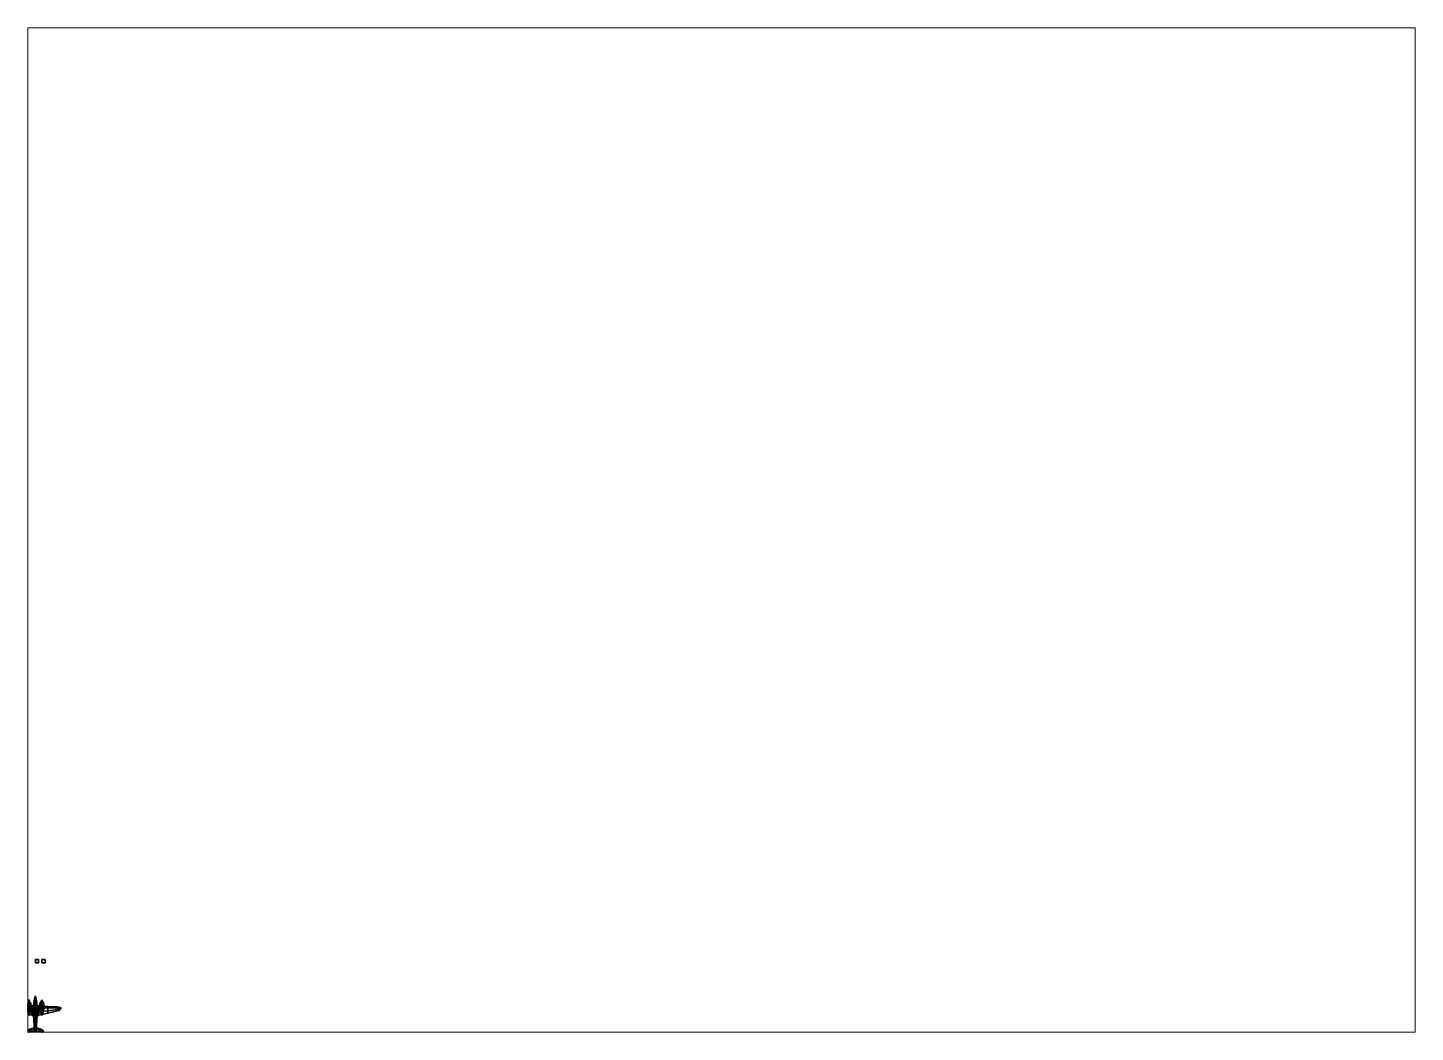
# Paper-space layout 'Layout1' of a CAD drawing. Header units: millimetres. Extents: x 28 to 251, y 20 to 181.
# The model-space entities are those that its viewports show. They can reach past a viewport. Long polylines and large blocks are cut down to what shows.
import ezdxf

# ---------------------------------------------------------------- set-up
doc = ezdxf.new("R2010")
doc.units = ezdxf.units.MM
doc.layers.add('wing', color=5, linetype='Continuous')
doc.layers.add('wing2', color=1, linetype='Continuous')

msp = doc.modelspace()

# ---------------------------------------------------------------- linework, layer by layer
for points in [[(1, 17, 1), (1, 17), (0, 17), (0, 17, 1)], [(1, 17), (1, 16), (0, 16), (0, 17)], [(0, 17), (0, 16), (0, 16, 1), (0, 17, 1)], [(0, 17, 1), (0, 16, 1), (1, 16, 1), (1, 17, 1)], [(1, 16, 1), (1, 16), (1, 17), (1, 17, 1)], [(3, 17), (3, 16), (2, 16), (2, 17)], [(2, 17), (2, 16), (3, 16), (3, 17)], [(0, 16, 1), (0, 16), (1, 16), (1, 16, 1)], [(-0.32, 4.29, 0.22), (-0.34, 4.29, 0.01), (-0.43, 3.61, 0.1), (-0.38, 3.61, 0.31)], [(-0.34, 4.29, 0.01), (-0.32, 4.29, -0.18), (-0.43, 3.61, -0.21), (-0.43, 3.61, 0.1)], [(-0.32, 4.29, -0.18), (-0.24, 4.29, -0.3), (-0.36, 3.61, -0.43), (-0.43, 3.61, -0.21)], [(-0.24, 4.29, 0.37), (-0.32, 4.29, 0.22), (-0.38, 3.61, 0.31), (-0.28, 3.61, 0.48)], [(-0.24, 4.29, -0.3), (-0.13, 4.29, -0.4), (-0.18, 3.61, -0.53), (-0.36, 3.61, -0.43)], [(-0.21, 5.09, 0.13), (-0.23, 5.09, -0.01), (-0.34, 4.29, 0.01), (-0.32, 4.29, 0.22)], [(-0.23, 5.09, -0.01), (-0.21, 5.09, -0.14), (-0.32, 4.29, -0.18), (-0.34, 4.29, 0.01)], [(-0.16, 5.09, 0.23), (-0.21, 5.09, 0.13), (-0.32, 4.29, 0.22), (-0.24, 4.29, 0.37)], [(-0.21, 5.09, -0.14), (-0.16, 5.09, -0.22), (-0.24, 4.29, -0.3), (-0.32, 4.29, -0.18)], [(-0.13, 4.29, 0.46), (-0.24, 4.29, 0.37), (-0.28, 3.61, 0.48), (-0.15, 3.61, 0.55)], [(-0.09, 5.09, 0.29), (-0.16, 5.09, 0.23), (-0.24, 4.29, 0.37), (-0.13, 4.29, 0.46)], [(-0.16, 5.09, -0.22), (-0.09, 5.09, -0.28), (-0.13, 4.29, -0.4), (-0.24, 4.29, -0.3)], [(-0.14, 5.37, 0.07), (-0.15, 5.37, -0.02), (-0.23, 5.09, -0.01), (-0.21, 5.09, 0.13)], [(-0.15, 5.37, -0.02), (-0.14, 5.37, -0.1), (-0.21, 5.09, -0.14), (-0.23, 5.09, -0.01)], [(-0.14, 5.37, -0.1), (-0.1, 5.37, -0.16), (-0.16, 5.09, -0.22), (-0.21, 5.09, -0.14)], [(-0.1, 5.37, 0.13), (-0.14, 5.37, 0.07), (-0.21, 5.09, 0.13), (-0.16, 5.09, 0.23)], [(-0.13, 4.29, -0.4), (0, 4.29, -0.42), (0, 3.61, -0.56), (-0.18, 3.61, -0.53)], [(-0.1, 5.37, -0.16), (-0.06, 5.37, -0.19), (-0.09, 5.09, -0.28), (-0.16, 5.09, -0.22)], [(-0.06, 5.37, 0.17), (-0.1, 5.37, 0.13), (-0.16, 5.09, 0.23), (-0.09, 5.09, 0.29)], [(-0.15, 5.37, -0.02), (-0.14, 5.37, 0.07), (-0.05, 5.49, -0.01), (-0.07, 5.45, -0.06)], [(-0.14, 5.37, -0.1), (-0.15, 5.37, -0.02), (-0.07, 5.45, -0.06), (-0.05, 5.46, -0.11)], [(0, 4.29, 0.51), (-0.13, 4.29, 0.46), (-0.15, 3.61, 0.55), (0, 3.61, 0.57)], [(-0.14, 5.37, 0.07), (-0.1, 5.37, 0.13), (-0.05, 5.49, -0.01)], [(-0.1, 5.37, -0.16), (-0.14, 5.37, -0.1), (-0.05, 5.46, -0.11)], [(0, 5.09, 0.32), (-0.09, 5.09, 0.29), (-0.13, 4.29, 0.46), (0, 4.29, 0.51)], [(-0.09, 5.09, -0.28), (0, 5.09, -0.3), (0, 4.29, -0.42), (-0.13, 4.29, -0.4)], [(-0.1, 5.37, 0.13), (-0.06, 5.37, 0.17), (0, 5.55, 0.01), (-0.05, 5.49, -0.01)], [(-0.06, 5.37, -0.19), (-0.1, 5.37, -0.16), (-0.05, 5.46, -0.11), (0, 5.5, -0.13)], [(-0.06, 5.37, -0.19), (0, 5.37, -0.21), (0, 5.09, -0.3), (-0.09, 5.09, -0.28)], [(0, 5.37, 0.19), (-0.06, 5.37, 0.17), (-0.09, 5.09, 0.29), (0, 5.09, 0.32)], [(-0.03, 5.75, -0.03), (-0.04, 5.75, -0.06), (-0.07, 5.73, -0.06), (-0.05, 5.73, -0.01)], [(-0.04, 5.75, -0.06), (-0.03, 5.75, -0.09), (-0.05, 5.73, -0.11), (-0.07, 5.73, -0.06)], [(-0.05, 5.73, -0.01), (-0.07, 5.73, -0.06), (-0.07, 5.68, -0.06), (-0.05, 5.68, -0.01)], [(-0.07, 5.73, -0.06), (-0.05, 5.73, -0.11), (-0.05, 5.68, -0.11), (-0.07, 5.68, -0.06)], [(-0.03, 5.67, -0.09), (-0.04, 5.67, -0.06), (-0.07, 5.68, -0.06), (-0.05, 5.68, -0.11)], [(-0.04, 5.67, -0.06), (-0.03, 5.67, -0.03), (-0.05, 5.68, -0.01), (-0.07, 5.68, -0.06)], [(-0.03, 5.6, -0.03), (-0.04, 5.6, -0.06), (-0.07, 5.59, -0.06), (-0.05, 5.59, -0.01)], [(-0.04, 5.6, -0.06), (-0.03, 5.6, -0.09), (-0.05, 5.59, -0.11), (-0.07, 5.59, -0.06)], [(-0.05, 5.59, -0.01), (-0.07, 5.59, -0.06), (-0.07, 5.45, -0.06), (-0.05, 5.49, -0.01)], [(-0.07, 5.59, -0.06), (-0.05, 5.59, -0.11), (-0.05, 5.46, -0.11), (-0.07, 5.45, -0.06)], [(0, 5.75, -0.02), (-0.03, 5.75, -0.03), (-0.05, 5.73, -0.01), (0, 5.73, 0.01)], [(-0.03, 5.75, -0.09), (0, 5.75, -0.1), (0, 5.73, -0.13), (-0.05, 5.73, -0.11)], [(0, 5.73, 0.01), (-0.05, 5.73, -0.01), (-0.05, 5.68, -0.01), (0, 5.68, 0.01)], [(-0.05, 5.73, -0.11), (0, 5.73, -0.13), (0, 5.68, -0.13), (-0.05, 5.68, -0.11)], [(0, 5.67, -0.1), (-0.03, 5.67, -0.09), (-0.05, 5.68, -0.11), (0, 5.68, -0.13)], [(-0.03, 5.67, -0.03), (0, 5.67, -0.02), (0, 5.68, 0.01), (-0.05, 5.68, -0.01)], [(0, 5.6, -0.02), (-0.03, 5.6, -0.03), (-0.05, 5.59, -0.01), (0, 5.59, 0.01)], [(-0.03, 5.6, -0.09), (0, 5.6, -0.1), (0, 5.59, -0.13), (-0.05, 5.59, -0.11)], [(0, 5.59, 0.01), (-0.05, 5.59, -0.01), (-0.05, 5.49, -0.01), (0, 5.55, 0.01)], [(-0.05, 5.59, -0.11), (0, 5.59, -0.13), (0, 5.5, -0.13), (-0.05, 5.46, -0.11)], [(0.03, 5.75, -0.03), (-0.04, 5.75, -0.06), (-0.03, 5.75, -0.03), (0, 5.75, -0.02)], [(0.04, 5.75, -0.06), (-0.03, 5.75, -0.09), (-0.04, 5.75, -0.06), (0.03, 5.75, -0.03)], [(-0.03, 5.67, -0.03), (-0.04, 5.67, -0.06), (-0.04, 5.6, -0.06), (-0.03, 5.6, -0.03)], [(-0.04, 5.67, -0.06), (-0.03, 5.67, -0.09), (-0.03, 5.6, -0.09), (-0.04, 5.6, -0.06)], [(0.03, 5.75, -0.09), (0, 5.75, -0.1), (-0.03, 5.75, -0.09), (0.04, 5.75, -0.06)], [(0, 5.67, -0.02), (-0.03, 5.67, -0.03), (-0.03, 5.6, -0.03), (0, 5.6, -0.02)], [(-0.03, 5.67, -0.09), (0, 5.67, -0.1), (0, 5.6, -0.1), (-0.03, 5.6, -0.09)], [(0.03, 5.75, -0.03), (0, 5.75, -0.02), (0, 5.73, 0.01), (0.05, 5.73, -0.01)], [(0, 5.75, -0.1), (0.03, 5.75, -0.09), (0.05, 5.73, -0.11), (0, 5.73, -0.13)], [(0.05, 5.73, -0.01), (0, 5.73, 0.01), (0, 5.68, 0.01), (0.05, 5.68, -0.01)], [(0, 5.73, -0.13), (0.05, 5.73, -0.11), (0.05, 5.68, -0.11), (0, 5.68, -0.13)], [(0.03, 5.67, -0.09), (0, 5.67, -0.1), (0, 5.68, -0.13), (0.05, 5.68, -0.11)], [(0, 5.67, -0.02), (0.03, 5.67, -0.03), (0.05, 5.68, -0.01), (0, 5.68, 0.01)], [(0.03, 5.67, -0.03), (0, 5.67, -0.02), (0, 5.6, -0.02), (0.03, 5.6, -0.03)], [(0, 5.67, -0.1), (0.03, 5.67, -0.09), (0.03, 5.6, -0.09), (0, 5.6, -0.1)], [(0.03, 5.6, -0.03), (0, 5.6, -0.02), (0, 5.59, 0.01), (0.05, 5.59, -0.01)], [(0, 5.6, -0.1), (0.03, 5.6, -0.09), (0.05, 5.59, -0.11), (0, 5.59, -0.13)], [(0.05, 5.59, -0.01), (0, 5.59, 0.01), (0, 5.55, 0.01), (0.05, 5.49, -0.01)], [(0, 5.59, -0.13), (0.05, 5.59, -0.11), (0.05, 5.46, -0.11), (0, 5.5, -0.13)], [(0.06, 5.37, 0.17), (0.1, 5.37, 0.13), (0.05, 5.49, -0.01), (0, 5.55, 0.01)], [(0.1, 5.37, -0.16), (0.06, 5.37, -0.19), (0, 5.5, -0.13), (0.05, 5.46, -0.11)], [(0, 5.37, -0.21), (0.06, 5.37, -0.19), (0.09, 5.09, -0.28), (0, 5.09, -0.3)], [(0.06, 5.37, 0.17), (0, 5.37, 0.19), (0, 5.09, 0.32), (0.09, 5.09, 0.29)], [(0.09, 5.09, 0.29), (0, 5.09, 0.32), (0, 4.29, 0.51), (0.13, 4.29, 0.46)], [(0, 5.09, -0.3), (0.09, 5.09, -0.28), (0.13, 4.29, -0.4), (0, 4.29, -0.42)], [(0.13, 4.29, 0.46), (0, 4.29, 0.51), (0, 3.61, 0.57), (0.15, 3.61, 0.55)], [(0, 4.29, -0.42), (0.13, 4.29, -0.4), (0.18, 3.61, -0.53), (0, 3.61, -0.56)], [(0.04, 5.75, -0.06), (0.03, 5.75, -0.03), (0.05, 5.73, -0.01), (0.07, 5.73, -0.06)], [(0.03, 5.75, -0.09), (0.04, 5.75, -0.06), (0.07, 5.73, -0.06), (0.05, 5.73, -0.11)], [(0.04, 5.67, -0.06), (0.03, 5.67, -0.09), (0.05, 5.68, -0.11), (0.07, 5.68, -0.06)], [(0.03, 5.67, -0.03), (0.04, 5.67, -0.06), (0.07, 5.68, -0.06), (0.05, 5.68, -0.01)], [(0.04, 5.67, -0.06), (0.03, 5.67, -0.03), (0.03, 5.6, -0.03), (0.04, 5.6, -0.06)], [(0.03, 5.67, -0.09), (0.04, 5.67, -0.06), (0.04, 5.6, -0.06), (0.03, 5.6, -0.09)], [(0.04, 5.6, -0.06), (0.03, 5.6, -0.03), (0.05, 5.59, -0.01), (0.07, 5.59, -0.06)], [(0.03, 5.6, -0.09), (0.04, 5.6, -0.06), (0.07, 5.59, -0.06), (0.05, 5.59, -0.11)], [(0.07, 5.73, -0.06), (0.05, 5.73, -0.01), (0.05, 5.68, -0.01), (0.07, 5.68, -0.06)], [(0.05, 5.73, -0.11), (0.07, 5.73, -0.06), (0.07, 5.68, -0.06), (0.05, 5.68, -0.11)], [(0.07, 5.59, -0.06), (0.05, 5.59, -0.01), (0.05, 5.49, -0.01), (0.07, 5.45, -0.06)], [(0.05, 5.59, -0.11), (0.07, 5.59, -0.06), (0.07, 5.45, -0.06), (0.05, 5.46, -0.11)], [(0.14, 5.37, 0.07), (0.15, 5.37, -0.02), (0.07, 5.45, -0.06), (0.05, 5.49, -0.01)], [(0.15, 5.37, -0.02), (0.14, 5.37, -0.1), (0.05, 5.46, -0.11), (0.07, 5.45, -0.06)], [(0.14, 5.37, -0.1), (0.1, 5.37, -0.16), (0.05, 5.46, -0.11)], [(0.06, 5.37, -0.19), (0.1, 5.37, -0.16), (0.16, 5.09, -0.22), (0.09, 5.09, -0.28)], [(0.1, 5.37, 0.13), (0.06, 5.37, 0.17), (0.09, 5.09, 0.29), (0.16, 5.09, 0.23)], [(0.16, 5.09, 0.23), (0.09, 5.09, 0.29), (0.13, 4.29, 0.46), (0.24, 4.29, 0.37)], [(0.09, 5.09, -0.28), (0.16, 5.09, -0.22), (0.24, 4.29, -0.3), (0.13, 4.29, -0.4)], [(0.1, 5.37, -0.16), (0.14, 5.37, -0.1), (0.21, 5.09, -0.14), (0.16, 5.09, -0.22)], [(0.14, 5.37, 0.07), (0.1, 5.37, 0.13), (0.16, 5.09, 0.23), (0.21, 5.09, 0.13)], [(0.24, 4.29, 0.37), (0.13, 4.29, 0.46), (0.15, 3.61, 0.55), (0.28, 3.61, 0.48)], [(0.13, 4.29, -0.4), (0.24, 4.29, -0.3), (0.36, 3.61, -0.43), (0.18, 3.61, -0.53)], [(0.15, 5.37, -0.02), (0.14, 5.37, 0.07), (0.21, 5.09, 0.13), (0.23, 5.09, -0.01)], [(0.14, 5.37, -0.1), (0.15, 5.37, -0.02), (0.23, 5.09, -0.01), (0.21, 5.09, -0.14)], [(0.21, 5.09, 0.13), (0.16, 5.09, 0.23), (0.24, 4.29, 0.37), (0.32, 4.29, 0.22)], [(0.16, 5.09, -0.22), (0.21, 5.09, -0.14), (0.32, 4.29, -0.18), (0.24, 4.29, -0.3)], [(0.23, 5.09, -0.01), (0.21, 5.09, 0.13), (0.32, 4.29, 0.22), (0.34, 4.29, 0.01)], [(0.21, 5.09, -0.14), (0.23, 5.09, -0.01), (0.34, 4.29, 0.01), (0.32, 4.29, -0.18)], [(0.32, 4.29, 0.22), (0.24, 4.29, 0.37), (0.28, 3.61, 0.48), (0.38, 3.61, 0.31)], [(0.24, 4.29, -0.3), (0.32, 4.29, -0.18), (0.43, 3.61, -0.21), (0.36, 3.61, -0.43)], [(0.34, 4.29, 0.01), (0.32, 4.29, 0.22), (0.38, 3.61, 0.31), (0.43, 3.61, 0.1)], [(0.32, 4.29, -0.18), (0.34, 4.29, 0.01), (0.43, 3.61, 0.1), (0.43, 3.61, -0.21)], [(-0.5, 2.99, 0.08), (-0.41, 2.99, 0.45), (-0.38, 3.61, 0.31), (-0.43, 3.61, 0.1)], [(-0.46, 2.99, -0.43), (-0.5, 2.99, 0.08), (-0.43, 3.61, 0.1), (-0.43, 3.61, -0.21)], [(-0.5, 2.1, 0.04), (-0.41, 2.1, 0.41), (-0.41, 2.99, 0.45), (-0.5, 2.99, 0.08)], [(-0.46, 2.1, -0.47), (-0.5, 2.1, 0.04), (-0.5, 2.99, 0.08), (-0.46, 2.99, -0.43)], [(-0.5, 1.25, 0.04), (-0.41, 1.25, 0.41), (-0.41, 2.1, 0.41), (-0.5, 2.1, 0.04)], [(-0.46, 1.25, -0.47), (-0.5, 1.25, 0.04), (-0.5, 2.1, 0.04), (-0.46, 2.1, -0.47)], [(-0.5, 0.25, 0.05), (-0.41, 0.25, 0.41), (-0.41, 1.25, 0.41), (-0.5, 1.25, 0.04)], [(-0.46, 0.25, -0.39), (-0.5, 0.25, 0.05), (-0.5, 1.25, 0.04), (-0.46, 1.25, -0.47)], [(-0.5, -0.75, 0.05), (-0.41, -0.75, 0.36), (-0.41, 0.25, 0.41), (-0.5, 0.25, 0.05)], [(-0.46, -0.75, -0.39), (-0.5, -0.75, 0.05), (-0.5, 0.25, 0.05), (-0.46, 0.25, -0.39)], [(-0.36, 2.99, -0.55), (-0.46, 2.99, -0.43), (-0.43, 3.61, -0.21), (-0.36, 3.61, -0.43)], [(-0.36, 2.1, -0.59), (-0.46, 2.1, -0.47), (-0.46, 2.99, -0.43), (-0.36, 2.99, -0.55)], [(-0.36, 1.25, -0.59), (-0.46, 1.25, -0.47), (-0.46, 2.1, -0.47), (-0.36, 2.1, -0.59)], [(-0.36, 0.25, -0.51), (-0.46, 0.25, -0.39), (-0.46, 1.25, -0.47), (-0.36, 1.25, -0.59)], [(-0.36, -0.75, -0.51), (-0.46, -0.75, -0.39), (-0.46, 0.25, -0.39), (-0.36, 0.25, -0.51)], [(-0.41, 2.99, 0.45), (-0.28, 2.99, 0.7), (-0.28, 3.61, 0.48), (-0.38, 3.61, 0.31)], [(-0.41, 2.1, 0.41), (-0.28, 2.1, 0.7), (-0.28, 2.99, 0.7), (-0.41, 2.99, 0.45)], [(-0.41, 1.25, 0.41), (-0.28, 1.25, 0.7), (-0.28, 2.1, 0.7), (-0.41, 2.1, 0.41)], [(-0.41, 0.25, 0.41), (-0.28, 0.25, 0.7), (-0.28, 1.25, 0.7), (-0.41, 1.25, 0.41)], [(-0.41, -0.75, 0.36), (-0.28, -0.75, 0.57), (-0.28, 0.25, 0.7), (-0.41, 0.25, 0.41)], [(-0.18, 2.99, -0.66), (-0.36, 2.99, -0.55), (-0.36, 3.61, -0.43), (-0.18, 3.61, -0.53)], [(-0.18, 2.1, -0.7), (-0.36, 2.1, -0.59), (-0.36, 2.99, -0.55), (-0.18, 2.99, -0.66)], [(-0.18, 1.25, -0.7), (-0.36, 1.25, -0.59), (-0.36, 2.1, -0.59), (-0.18, 2.1, -0.7)], [(-0.18, 0.25, -0.62), (-0.36, 0.25, -0.51), (-0.36, 1.25, -0.59), (-0.18, 1.25, -0.7)], [(-0.18, -0.75, -0.62), (-0.36, -0.75, -0.51), (-0.36, 0.25, -0.51), (-0.18, 0.25, -0.62)], [(-0.28, 2.99, 0.7), (-0.15, 2.99, 0.82), (-0.15, 3.61, 0.55), (-0.28, 3.61, 0.48)], [(-0.28, 2.1, 0.7), (-0.15, 2.1, 0.87), (-0.15, 2.99, 0.82), (-0.28, 2.99, 0.7)], [(-0.28, 1.25, 0.7), (-0.15, 1.25, 0.87), (-0.15, 2.1, 0.87), (-0.28, 2.1, 0.7)], [(-0.28, 0.25, 0.7), (-0.15, 0.25, 0.8), (-0.15, 1.25, 0.87), (-0.28, 1.25, 0.7)], [(-0.28, -0.75, 0.57), (-0.15, -0.75, 0.65), (-0.15, 0.25, 0.8), (-0.28, 0.25, 0.7)], [(0, 2.99, -0.68), (-0.18, 2.99, -0.66), (-0.18, 3.61, -0.53), (0, 3.61, -0.56)], [(0, 2.1, -0.72), (-0.18, 2.1, -0.7), (-0.18, 2.99, -0.66), (0, 2.99, -0.68)], [(0, 1.25, -0.72), (-0.18, 1.25, -0.7), (-0.18, 2.1, -0.7), (0, 2.1, -0.72)], [(0, 0.25, -0.64), (-0.18, 0.25, -0.62), (-0.18, 1.25, -0.7), (0, 1.25, -0.72)], [(0, -0.75, -0.64), (-0.18, -0.75, -0.62), (-0.18, 0.25, -0.62), (0, 0.25, -0.64)], [(-0.15, 2.99, 0.82), (0, 2.99, 0.86), (0, 3.61, 0.57), (-0.15, 3.61, 0.55)], [(-0.15, 2.1, 0.87), (0, 2.1, 0.91), (0, 2.99, 0.86), (-0.15, 2.99, 0.82)], [(-0.15, 1.25, 0.87), (0, 1.25, 0.91), (0, 2.1, 0.91), (-0.15, 2.1, 0.87)], [(-0.15, 0.25, 0.8), (0, 0.25, 0.85), (0, 1.25, 0.91), (-0.15, 1.25, 0.87)], [(-0.15, -0.75, 0.65), (0, -0.75, 0.68), (0, 0.25, 0.85), (-0.15, 0.25, 0.8)], [(-0.1, 1.49, 1.11), (-0.12, 1.43, 1.11), (-0.08, 1.43, 1.19), (-0.07, 1.49, 1.18)], [(-0.07, 1.49, 1.04), (-0.08, 1.43, 1.03), (-0.12, 1.43, 1.11), (-0.1, 1.49, 1.11)], [(-0.08, 1.43, 1.19), (-0.12, 1.43, 1.11), (-0.12, 1.31, 1.11), (-0.08, 1.31, 1.19)], [(-0.12, 1.43, 1.11), (-0.08, 1.43, 1.03), (-0.08, 1.31, 1.03), (-0.12, 1.31, 1.11)], [(-0.1, 1.2, 1.11), (-0.12, 1.31, 1.11), (-0.08, 1.31, 1.03), (-0.07, 1.2, 1.04)], [(-0.07, 1.2, 1.18), (-0.08, 1.31, 1.19), (-0.12, 1.31, 1.11), (-0.1, 1.2, 1.11)], [(-0.06, 1.55, 1.11), (-0.1, 1.49, 1.11), (-0.07, 1.49, 1.18), (-0.04, 1.55, 1.15)], [(-0.04, 1.55, 1.07), (-0.07, 1.49, 1.04), (-0.1, 1.49, 1.11), (-0.06, 1.55, 1.11)], [(-0.06, 1.03, 1.11), (-0.1, 1.2, 1.11), (-0.07, 1.2, 1.04), (-0.04, 1.03, 1.07)], [(-0.04, 1.03, 1.15), (-0.07, 1.2, 1.18), (-0.1, 1.2, 1.11), (-0.06, 1.03, 1.11)], [(-0.07, 1.49, 1.18), (-0.08, 1.43, 1.19), (0, 1.43, 1.23), (0, 1.49, 1.21)], [(0, 1.49, 1.01), (0, 1.43, 0.99), (-0.08, 1.43, 1.03), (-0.07, 1.49, 1.04)], [(0, 1.43, 1.23), (-0.08, 1.43, 1.19), (-0.08, 1.31, 1.19), (0, 1.31, 1.23)], [(-0.08, 1.43, 1.03), (0, 1.43, 0.99), (0, 1.31, 0.99), (-0.08, 1.31, 1.03)], [(-0.07, 1.2, 1.04), (-0.08, 1.31, 1.03), (0, 1.31, 0.99), (0, 1.2, 1.01)], [(0, 1.2, 1.21), (0, 1.31, 1.23), (-0.08, 1.31, 1.19), (-0.07, 1.2, 1.18)], [(-0.04, 1.55, 1.15), (-0.07, 1.49, 1.18), (0, 1.49, 1.21), (0, 1.55, 1.17)], [(0, 1.55, 1.05), (0, 1.49, 1.01), (-0.07, 1.49, 1.04), (-0.04, 1.55, 1.07)], [(-0.04, 1.03, 1.07), (-0.07, 1.2, 1.04), (0, 1.2, 1.01), (0, 1.03, 1.05)], [(0, 1.03, 1.17), (0, 1.2, 1.21), (-0.07, 1.2, 1.18), (-0.04, 1.03, 1.15)], [(0, 1.57, 1.11), (-0.06, 1.55, 1.11), (-0.04, 1.55, 1.15), (0, 1.57, 1.11)], [(0, 1.57, 1.11), (-0.04, 1.55, 1.07), (-0.06, 1.55, 1.11), (0, 1.57, 1.11)], [(0, 0.95, 1.11), (-0.06, 1.03, 1.11), (-0.04, 1.03, 1.07), (0, 0.95, 1.11)], [(0, 0.95, 1.11), (-0.04, 1.03, 1.15), (-0.06, 1.03, 1.11), (0, 0.95, 1.11)], [(0, 1.57, 1.11), (-0.04, 1.55, 1.15), (0, 1.55, 1.17), (0, 1.57, 1.11)], [(0, 1.57, 1.11), (0, 1.55, 1.05), (-0.04, 1.55, 1.07), (0, 1.57, 1.11)], [(0, 0.95, 1.11), (-0.04, 1.03, 1.07), (0, 1.03, 1.05), (0, 0.95, 1.11)], [(0, 0.95, 1.11), (0, 1.03, 1.17), (-0.04, 1.03, 1.15), (0, 0.95, 1.11)], [(0, 0.83, 0.87), (-0.04, 0.79, 0.87), (-0.03, 0.79, 1.59), (0, 0.82, 1.59)], [(-0.04, 0.79, 0.87), (0, 0.75, 0.87), (0, 0.76, 1.59), (-0.03, 0.79, 1.59)], [(0, 1.43, 0.9), (-0.03, 1.4, 0.9), (-0.03, 1.4, 1.01), (0, 1.43, 0.99)], [(-0.03, 1.4, 0.9), (-0.03, 1.31, 0.9), (-0.03, 1.31, 1.01), (-0.03, 1.4, 1.01)], [(-0.03, 1.31, 0.9), (0, 1.28, 0.9), (0, 1.28, 0.99), (-0.03, 1.31, 1.01)], [(0, 0.82, 1.59), (-0.03, 0.79, 1.59), (0, 0.76, 1.59), (0.03, 0.79, 1.59)], [(0, 0.79, 1.59), (-0.02, 0.79, 1.57), (-0.02, -4.5, 1.61), (0, -4.51, 1.63)], [(-0.02, 0.79, 1.57), (0, 0.79, 1.55), (0, -4.48, 1.59), (-0.02, -4.5, 1.61)], [(0, 3.61, -0.56), (0.18, 3.61, -0.53), (0.18, 2.99, -0.66), (0, 2.99, -0.68)], [(0.15, 3.61, 0.55), (0, 3.61, 0.57), (0, 2.99, 0.86), (0.15, 2.99, 0.82)], [(0.15, 2.99, 0.82), (0, 2.99, 0.86), (0, 2.1, 0.91), (0.15, 2.1, 0.87)], [(0, 2.99, -0.68), (0.18, 2.99, -0.66), (0.18, 2.1, -0.7), (0, 2.1, -0.72)], [(0, 2.1, -0.72), (0.18, 2.1, -0.7), (0.18, 1.25, -0.7), (0, 1.25, -0.72)], [(0.15, 2.1, 0.87), (0, 2.1, 0.91), (0, 1.25, 0.91), (0.15, 1.25, 0.87)], [(0, 1.57, 1.11), (0, 1.55, 1.17), (0.04, 1.55, 1.15), (0, 1.57, 1.11)], [(0, 1.57, 1.11), (0.04, 1.55, 1.15), (0.06, 1.55, 1.11), (0, 1.57, 1.11)], [(0, 1.57, 1.11), (0.06, 1.55, 1.11), (0.04, 1.55, 1.07), (0, 1.57, 1.11)], [(0, 1.57, 1.11), (0.04, 1.55, 1.07), (0, 1.55, 1.05), (0, 1.57, 1.11)], [(0, 1.55, 1.17), (0, 1.49, 1.21), (0.07, 1.49, 1.18), (0.04, 1.55, 1.15)], [(0.04, 1.55, 1.07), (0.07, 1.49, 1.04), (0, 1.49, 1.01), (0, 1.55, 1.05)], [(0, 1.49, 1.21), (0, 1.43, 1.23), (0.08, 1.43, 1.19), (0.07, 1.49, 1.18)], [(0.07, 1.49, 1.04), (0.08, 1.43, 1.03), (0, 1.43, 0.99), (0, 1.49, 1.01)], [(0.08, 1.43, 1.19), (0, 1.43, 1.23), (0, 1.31, 1.23), (0.08, 1.31, 1.19)], [(0, 1.43, 0.99), (0.08, 1.43, 1.03), (0.08, 1.31, 1.03), (0, 1.31, 0.99)], [(0.03, 1.4, 0.9), (0, 1.43, 0.9), (0, 1.43, 0.99), (0.03, 1.4, 1.01)], [(0, 1.2, 1.01), (0, 1.31, 0.99), (0.08, 1.31, 1.03), (0.07, 1.2, 1.04)], [(0.07, 1.2, 1.18), (0.08, 1.31, 1.19), (0, 1.31, 1.23), (0, 1.2, 1.21)], [(0, 1.28, 0.9), (0.03, 1.31, 0.9), (0.03, 1.31, 1.01), (0, 1.28, 0.99)], [(0.15, 1.25, 0.87), (0, 1.25, 0.91), (0, 0.25, 0.85), (0.15, 0.25, 0.8)], [(0, 1.25, -0.72), (0.18, 1.25, -0.7), (0.18, 0.25, -0.62), (0, 0.25, -0.64)], [(0, 1.03, 1.05), (0, 1.2, 1.01), (0.07, 1.2, 1.04), (0.04, 1.03, 1.07)], [(0.04, 1.03, 1.15), (0.07, 1.2, 1.18), (0, 1.2, 1.21), (0, 1.03, 1.17)], [(0, 0.95, 1.11), (0, 1.03, 1.05), (0.04, 1.03, 1.07), (0, 0.95, 1.11)], [(0, 0.95, 1.11), (0.04, 1.03, 1.07), (0.06, 1.03, 1.11), (0, 0.95, 1.11)], [(0, 0.95, 1.11), (0.06, 1.03, 1.11), (0.04, 1.03, 1.15), (0, 0.95, 1.11)], [(0, 0.95, 1.11), (0.04, 1.03, 1.15), (0, 1.03, 1.17), (0, 0.95, 1.11)], [(0.04, 0.79, 0.87), (0, 0.83, 0.87), (0, 0.82, 1.59), (0.03, 0.79, 1.59)], [(0, 0.75, 0.87), (0.04, 0.79, 0.87), (0.03, 0.79, 1.59), (0, 0.76, 1.59)], [(0.02, 0.79, 1.57), (0, 0.79, 1.59), (0, -4.51, 1.63), (0.02, -4.5, 1.61)], [(0, 0.79, 1.55), (0.02, 0.79, 1.57), (0.02, -4.5, 1.61), (0, -4.48, 1.59)], [(0, 0.25, -0.64), (0.18, 0.25, -0.62), (0.18, -0.75, -0.62), (0, -0.75, -0.64)], [(0.15, 0.25, 0.8), (0, 0.25, 0.85), (0, -0.75, 0.68), (0.15, -0.75, 0.65)], [(0.03, 1.31, 0.9), (0.03, 1.4, 0.9), (0.03, 1.4, 1.01), (0.03, 1.31, 1.01)], [(0.04, 1.55, 1.15), (0.07, 1.49, 1.18), (0.1, 1.49, 1.11), (0.06, 1.55, 1.11)], [(0.06, 1.55, 1.11), (0.1, 1.49, 1.11), (0.07, 1.49, 1.04), (0.04, 1.55, 1.07)], [(0.04, 1.03, 1.07), (0.07, 1.2, 1.04), (0.1, 1.2, 1.11), (0.06, 1.03, 1.11)], [(0.06, 1.03, 1.11), (0.1, 1.2, 1.11), (0.07, 1.2, 1.18), (0.04, 1.03, 1.15)], [(0.07, 1.49, 1.18), (0.08, 1.43, 1.19), (0.12, 1.43, 1.11), (0.1, 1.49, 1.11)], [(0.1, 1.49, 1.11), (0.12, 1.43, 1.11), (0.08, 1.43, 1.03), (0.07, 1.49, 1.04)], [(0.07, 1.2, 1.04), (0.08, 1.31, 1.03), (0.12, 1.31, 1.11), (0.1, 1.2, 1.11)], [(0.1, 1.2, 1.11), (0.12, 1.31, 1.11), (0.08, 1.31, 1.19), (0.07, 1.2, 1.18)], [(0.12, 1.43, 1.11), (0.08, 1.43, 1.19), (0.08, 1.31, 1.19), (0.12, 1.31, 1.11)], [(0.08, 1.43, 1.03), (0.12, 1.43, 1.11), (0.12, 1.31, 1.11), (0.08, 1.31, 1.03)], [(0.28, 3.61, 0.48), (0.15, 3.61, 0.55), (0.15, 2.99, 0.82), (0.28, 2.99, 0.7)], [(0.28, 2.99, 0.7), (0.15, 2.99, 0.82), (0.15, 2.1, 0.87), (0.28, 2.1, 0.7)], [(0.28, 2.1, 0.7), (0.15, 2.1, 0.87), (0.15, 1.25, 0.87), (0.28, 1.25, 0.7)], [(0.28, 1.25, 0.7), (0.15, 1.25, 0.87), (0.15, 0.25, 0.8), (0.28, 0.25, 0.7)], [(0.28, 0.25, 0.7), (0.15, 0.25, 0.8), (0.15, -0.75, 0.65), (0.28, -0.75, 0.57)], [(0.18, 3.61, -0.53), (0.36, 3.61, -0.43), (0.36, 2.99, -0.55), (0.18, 2.99, -0.66)], [(0.18, 2.99, -0.66), (0.36, 2.99, -0.55), (0.36, 2.1, -0.59), (0.18, 2.1, -0.7)], [(0.18, 2.1, -0.7), (0.36, 2.1, -0.59), (0.36, 1.25, -0.59), (0.18, 1.25, -0.7)], [(0.18, 1.25, -0.7), (0.36, 1.25, -0.59), (0.36, 0.25, -0.51), (0.18, 0.25, -0.62)], [(0.18, 0.25, -0.62), (0.36, 0.25, -0.51), (0.36, -0.75, -0.51), (0.18, -0.75, -0.62)], [(0.38, 3.61, 0.31), (0.28, 3.61, 0.48), (0.28, 2.99, 0.7), (0.41, 2.99, 0.45)], [(0.41, 2.99, 0.45), (0.28, 2.99, 0.7), (0.28, 2.1, 0.7), (0.41, 2.1, 0.41)], [(0.41, 2.1, 0.41), (0.28, 2.1, 0.7), (0.28, 1.25, 0.7), (0.41, 1.25, 0.41)], [(0.41, 1.25, 0.41), (0.28, 1.25, 0.7), (0.28, 0.25, 0.7), (0.41, 0.25, 0.41)], [(0.41, 0.25, 0.41), (0.28, 0.25, 0.7), (0.28, -0.75, 0.57), (0.41, -0.75, 0.36)], [(0.36, 3.61, -0.43), (0.43, 3.61, -0.21), (0.46, 2.99, -0.43), (0.36, 2.99, -0.55)], [(0.36, 2.99, -0.55), (0.46, 2.99, -0.43), (0.46, 2.1, -0.47), (0.36, 2.1, -0.59)], [(0.36, 2.1, -0.59), (0.46, 2.1, -0.47), (0.46, 1.25, -0.47), (0.36, 1.25, -0.59)], [(0.36, 1.25, -0.59), (0.46, 1.25, -0.47), (0.46, 0.25, -0.39), (0.36, 0.25, -0.51)], [(0.36, 0.25, -0.51), (0.46, 0.25, -0.39), (0.46, -0.75, -0.39), (0.36, -0.75, -0.51)], [(0.43, 3.61, 0.1), (0.38, 3.61, 0.31), (0.41, 2.99, 0.45), (0.5, 2.99, 0.08)], [(0.5, 2.99, 0.08), (0.41, 2.99, 0.45), (0.41, 2.1, 0.41), (0.5, 2.1, 0.04)], [(0.5, 2.1, 0.04), (0.41, 2.1, 0.41), (0.41, 1.25, 0.41), (0.5, 1.25, 0.04)], [(0.5, 1.25, 0.04), (0.41, 1.25, 0.41), (0.41, 0.25, 0.41), (0.5, 0.25, 0.05)], [(0.5, 0.25, 0.05), (0.41, 0.25, 0.41), (0.41, -0.75, 0.36), (0.5, -0.75, 0.05)], [(0.43, 3.61, -0.21), (0.43, 3.61, 0.1), (0.5, 2.99, 0.08), (0.46, 2.99, -0.43)], [(0.46, 2.99, -0.43), (0.5, 2.99, 0.08), (0.5, 2.1, 0.04), (0.46, 2.1, -0.47)], [(0.46, 2.1, -0.47), (0.5, 2.1, 0.04), (0.5, 1.25, 0.04), (0.46, 1.25, -0.47)], [(0.46, 1.25, -0.47), (0.5, 1.25, 0.04), (0.5, 0.25, 0.05), (0.46, 0.25, -0.39)], [(0.46, 0.25, -0.39), (0.5, 0.25, 0.05), (0.5, -0.75, 0.05), (0.46, -0.75, -0.39)], [(-0.43, -1.34, 0.05), (-0.38, -1.34, 0.26), (-0.41, -0.75, 0.36), (-0.5, -0.75, 0.05)], [(-0.43, -1.34, -0.26), (-0.43, -1.34, 0.05), (-0.5, -0.75, 0.05), (-0.46, -0.75, -0.39)], [(-0.36, -1.34, -0.48), (-0.43, -1.34, -0.26), (-0.46, -0.75, -0.39), (-0.36, -0.75, -0.51)], [(-0.32, -3.53, -0.21), (-0.32, -3.53, 0.02), (-0.43, -1.34, 0.05), (-0.43, -1.34, -0.26)], [(-0.27, -3.53, -0.38), (-0.32, -3.53, -0.21), (-0.43, -1.34, -0.26), (-0.36, -1.34, -0.48)], [(-0.32, -3.53, 0.02), (-0.29, -3.53, 0.18), (-0.38, -1.34, 0.26), (-0.43, -1.34, 0.05)], [(-0.38, -1.34, 0.26), (-0.28, -1.34, 0.43), (-0.28, -0.75, 0.57), (-0.41, -0.75, 0.36)], [(-0.29, -3.53, 0.18), (-0.21, -3.53, 0.31), (-0.28, -1.34, 0.43), (-0.38, -1.34, 0.26)], [(-0.18, -1.34, -0.58), (-0.36, -1.34, -0.48), (-0.36, -0.75, -0.51), (-0.18, -0.75, -0.62)], [(-0.14, -3.53, -0.45), (-0.27, -3.53, -0.38), (-0.36, -1.34, -0.48), (-0.18, -1.34, -0.58)], [(0, -5.71, -0.01), (0, -5.7, 0.05), (-0.29, -3.53, 0.18), (-0.32, -3.53, 0.02)], [(0, -5.61, -0.2), (0, -5.71, -0.08), (-0.32, -3.53, -0.21), (-0.27, -3.53, -0.38)], [(0, -5.71, -0.08), (0, -5.71, -0.01), (-0.32, -3.53, 0.02), (-0.32, -3.53, -0.21)], [(0, -5.7, 0.05), (0, -5.69, 0.13), (-0.21, -3.53, 0.31), (-0.29, -3.53, 0.18)], [(-0.28, -1.34, 0.43), (-0.15, -1.34, 0.5), (-0.15, -0.75, 0.65), (-0.28, -0.75, 0.57)], [(-0.21, -3.53, 0.31), (-0.11, -3.53, 0.36), (-0.15, -1.34, 0.5), (-0.28, -1.34, 0.43)], [(0, -5.47, -0.28), (0, -5.61, -0.2), (-0.27, -3.53, -0.38), (-0.14, -3.53, -0.45)], [(0, -5.69, 0.13), (0, -5.68, 0.17), (-0.11, -3.53, 0.36), (-0.21, -3.53, 0.31)], [(0, -1.34, -0.61), (-0.18, -1.34, -0.58), (-0.18, -0.75, -0.62), (0, -0.75, -0.64)], [(0, -3.53, -0.48), (-0.14, -3.53, -0.45), (-0.18, -1.34, -0.58), (0, -1.34, -0.61)], [(-0.15, -1.34, 0.5), (0, -1.34, 0.52), (0, -0.75, 0.68), (-0.15, -0.75, 0.65)], [(-0.11, -3.53, 0.36), (0, -3.53, 0.37), (0, -1.34, 0.52), (-0.15, -1.34, 0.5)], [(0, -5.19, -0.33), (0, -5.47, -0.28), (-0.14, -3.53, -0.45), (0, -3.53, -0.48)], [(-0.11, -3.53, 0.36), (0, -5.68, 0.17), (-0.11, -4.91, 0.38), (-0.11, -3.97, 0.38)], [(0, -3.54, 0.38), (0, -3.53, 0.37), (-0.11, -3.53, 0.36), (-0.11, -3.97, 0.38)], [(0, -4.08, 1.13), (0, -3.54, 0.38), (-0.11, -3.97, 0.38), (-0.09, -4.37, 1.13)], [(-0.11, -3.97, 0.38), (-0.11, -4.91, 0.38), (-0.09, -4.91, 1.13), (-0.09, -4.37, 1.13)], [(0, -4.3, 1.42), (0, -4.08, 1.13), (-0.09, -4.37, 1.13), (-0.08, -4.53, 1.42)], [(0, -0.75, -0.64), (0.18, -0.75, -0.62), (0.18, -1.34, -0.58), (0, -1.34, -0.61)], [(0.15, -0.75, 0.65), (0, -0.75, 0.68), (0, -1.34, 0.52), (0.15, -1.34, 0.5)], [(0, -1.34, -0.61), (0.18, -1.34, -0.58), (0.14, -3.53, -0.45), (0, -3.53, -0.48)], [(0.15, -1.34, 0.5), (0, -1.34, 0.52), (0, -3.53, 0.37), (0.11, -3.53, 0.36)], [(0.32, -3.53, 0.02), (0.29, -3.53, 0.18), (0, -5.7, 0.05), (0, -5.71, -0.01)], [(0.32, -3.53, -0.21), (0.32, -3.53, 0.02), (0, -5.71, -0.01), (0, -5.71, -0.08)], [(0, -3.53, -0.48), (0.14, -3.53, -0.45), (0, -5.47, -0.28), (0, -5.19, -0.33)], [(0.14, -3.53, -0.45), (0.27, -3.53, -0.38), (0, -5.61, -0.2), (0, -5.47, -0.28)], [(0.27, -3.53, -0.38), (0.32, -3.53, -0.21), (0, -5.71, -0.08), (0, -5.61, -0.2)], [(0.29, -3.53, 0.18), (0.21, -3.53, 0.31), (0, -5.69, 0.13), (0, -5.7, 0.05)], [(0.21, -3.53, 0.31), (0.11, -3.53, 0.36), (0, -5.68, 0.17), (0, -5.69, 0.13)], [(0.11, -4.91, 0.38), (0, -5.68, 0.17), (0.11, -3.53, 0.36), (0.11, -3.97, 0.38)], [(0.11, -3.97, 0.38), (0.11, -3.53, 0.36), (0, -3.53, 0.37), (0, -3.54, 0.38)], [(0.09, -4.37, 1.13), (0.11, -3.97, 0.38), (0, -3.54, 0.38), (0, -4.08, 1.13)], [(0.08, -4.53, 1.42), (0.09, -4.37, 1.13), (0, -4.08, 1.13), (0, -4.3, 1.42)], [(0.09, -4.91, 1.13), (0.11, -4.91, 0.38), (0.11, -3.97, 0.38), (0.09, -4.37, 1.13)], [(0.28, -1.34, 0.43), (0.15, -1.34, 0.5), (0.11, -3.53, 0.36), (0.21, -3.53, 0.31)], [(0.18, -1.34, -0.58), (0.36, -1.34, -0.48), (0.27, -3.53, -0.38), (0.14, -3.53, -0.45)], [(0.28, -0.75, 0.57), (0.15, -0.75, 0.65), (0.15, -1.34, 0.5), (0.28, -1.34, 0.43)], [(0.18, -0.75, -0.62), (0.36, -0.75, -0.51), (0.36, -1.34, -0.48), (0.18, -1.34, -0.58)], [(0.38, -1.34, 0.26), (0.28, -1.34, 0.43), (0.21, -3.53, 0.31), (0.29, -3.53, 0.18)], [(0.36, -1.34, -0.48), (0.43, -1.34, -0.26), (0.32, -3.53, -0.21), (0.27, -3.53, -0.38)], [(0.41, -0.75, 0.36), (0.28, -0.75, 0.57), (0.28, -1.34, 0.43), (0.38, -1.34, 0.26)], [(0.43, -1.34, 0.05), (0.38, -1.34, 0.26), (0.29, -3.53, 0.18), (0.32, -3.53, 0.02)], [(0.43, -1.34, -0.26), (0.43, -1.34, 0.05), (0.32, -3.53, 0.02), (0.32, -3.53, -0.21)], [(0.36, -0.75, -0.51), (0.46, -0.75, -0.39), (0.43, -1.34, -0.26), (0.36, -1.34, -0.48)], [(0.5, -0.75, 0.05), (0.41, -0.75, 0.36), (0.38, -1.34, 0.26), (0.43, -1.34, 0.05)], [(0.46, -0.75, -0.39), (0.5, -0.75, 0.05), (0.43, -1.34, 0.05), (0.43, -1.34, -0.26)], [(0, -5.68, 0.17), (0, -5.66, 0.38), (0, -5.66, 0.38), (-0.11, -4.91, 0.38)], [(-0.09, -4.91, 1.13), (-0.11, -4.91, 0.38), (0, -5.66, 0.38), (0, -5.55, 1.13)], [(-0.09, -4.37, 1.13), (-0.09, -4.91, 1.13), (-0.08, -4.91, 1.42), (-0.08, -4.53, 1.42)], [(-0.08, -4.91, 1.42), (-0.09, -4.91, 1.13), (0, -5.55, 1.13), (0, -5.51, 1.42)], [(0, -4.37, 1.53), (0, -4.3, 1.42), (-0.08, -4.53, 1.42), (-0.06, -4.58, 1.53)], [(-0.08, -4.53, 1.42), (-0.08, -4.91, 1.42), (-0.06, -4.91, 1.53), (-0.06, -4.58, 1.53)], [(-0.06, -4.91, 1.53), (-0.08, -4.91, 1.42), (0, -5.51, 1.42), (0, -5.48, 1.53)], [(0, -4.43, 1.63), (0, -4.37, 1.53), (-0.06, -4.58, 1.53), (-0.05, -4.63, 1.63)], [(-0.06, -4.58, 1.53), (-0.06, -4.91, 1.53), (-0.05, -4.91, 1.63), (-0.05, -4.63, 1.63)], [(-0.06, -4.58, -0.72), (-0.06, -4.66, -0.67), (0.06, -4.66, -0.67), (0.06, -4.58, -0.72)], [(0.06, -4.58, -0.72), (0.06, -4.66, -0.67), (-0.06, -4.66, -0.67), (-0.06, -4.58, -0.72)], [(-0.06, -4.76, -0.87), (-0.06, -4.81, -0.82), (-0.06, -4.67, -0.71), (-0.06, -4.58, -0.76)], [(-0.06, -4.58, -0.76), (-0.06, -4.67, -0.71), (-0.06, -4.81, -0.82), (-0.06, -4.76, -0.87)], [(-0.06, -4.58, -0.76), (-0.06, -4.67, -0.71), (-0.06, -4.66, -0.67), (-0.06, -4.58, -0.72)], [(-0.06, -4.58, -0.72), (-0.06, -4.66, -0.67), (-0.06, -4.67, -0.71), (-0.06, -4.58, -0.76)], [(-0.05, -4.91, 1.63), (-0.06, -4.91, 1.53), (0, -5.48, 1.53), (0, -5.43, 1.63)], [(0, -4.53, 1.73), (0, -4.43, 1.63), (-0.05, -4.63, 1.63), (-0.04, -4.66, 1.73)], [(0.05, -4.65, -0.7), (0.05, -4.59, -0.83), (-0.05, -4.59, -0.83), (-0.05, -4.65, -0.7)], [(0.05, -4.59, -0.83), (0.05, -4.65, -0.96), (-0.05, -4.65, -0.96), (-0.05, -4.59, -0.83)], [(-0.05, -4.78, -0.64), (-0.05, -4.65, -0.7), (-0.05, -4.59, -0.83), (-0.05, -4.91, -0.7)], [(-0.05, -4.91, -0.7), (-0.05, -4.59, -0.83), (-0.05, -4.65, -0.96), (-0.05, -4.97, -0.83)], [(-0.05, -4.63, 1.63), (-0.05, -4.91, 1.63), (-0.04, -4.92, 1.73), (-0.04, -4.66, 1.73)], [(0.05, -4.78, -0.64), (0.05, -4.65, -0.7), (-0.05, -4.65, -0.7), (-0.05, -4.78, -0.64)], [(0.05, -4.65, -0.96), (0.05, -4.78, -1.02), (-0.05, -4.78, -1.02), (-0.05, -4.65, -0.96)], [(-0.05, -4.97, -0.83), (-0.05, -4.65, -0.96), (-0.05, -4.78, -1.02), (-0.05, -4.91, -0.96)], [(0.05, -4.91, -0.7), (0.05, -4.78, -0.64), (-0.05, -4.78, -0.64), (-0.05, -4.91, -0.7)], [(0.05, -4.78, -1.02), (0.05, -4.91, -0.96), (-0.05, -4.91, -0.96), (-0.05, -4.78, -1.02)], [(-0.04, -4.92, 1.73), (-0.05, -4.91, 1.63), (0, -5.43, 1.63), (0, -5.33, 1.73)], [(0.05, -4.97, -0.83), (0.05, -4.91, -0.7), (-0.05, -4.91, -0.7), (-0.05, -4.97, -0.83)], [(0.05, -4.91, -0.96), (0.05, -4.97, -0.83), (-0.05, -4.97, -0.83), (-0.05, -4.91, -0.96)], [(0, -4.63, 1.78), (0, -4.53, 1.73), (-0.04, -4.66, 1.73), (-0.02, -4.65, 1.77)], [(-0.04, -4.66, 1.73), (-0.04, -4.92, 1.73), (-0.02, -4.92, 1.77), (-0.02, -4.65, 1.77)], [(-0.02, -4.92, 1.77), (-0.04, -4.92, 1.73), (0, -5.33, 1.73), (0, -5.23, 1.78)], [(0, -4.58, -0.72), (-0.03, -4.61, -0.7), (-0.03, -4.55, -0.36), (0, -4.52, -0.37)], [(-0.03, -4.61, -0.7), (-0.03, -4.63, -0.68), (-0.03, -4.59, -0.36), (-0.03, -4.55, -0.36)], [(-0.03, -4.63, -0.68), (0, -4.66, -0.67), (0, -4.62, -0.36), (-0.03, -4.59, -0.36)], [(-0.02, -4.65, 1.77), (-0.02, -4.92, 1.77), (0, -5.23, 1.78), (0, -4.63, 1.78)], [(0.06, -4.58, 1.53), (0.08, -4.53, 1.42), (0, -4.3, 1.42), (0, -4.37, 1.53)], [(0.05, -4.63, 1.63), (0.06, -4.58, 1.53), (0, -4.37, 1.53), (0, -4.43, 1.63)], [(0.04, -4.66, 1.73), (0.05, -4.63, 1.63), (0, -4.43, 1.63), (0, -4.53, 1.73)], [(0.03, -4.61, -0.7), (0, -4.58, -0.72), (0, -4.52, -0.37), (0.03, -4.55, -0.36)], [(0.02, -4.65, 1.77), (0.04, -4.66, 1.73), (0, -4.53, 1.73), (0, -4.63, 1.78)], [(0, -4.66, -0.67), (0.03, -4.63, -0.68), (0.03, -4.59, -0.36), (0, -4.62, -0.36)], [(0, -4.63, 1.78), (0, -5.23, 1.78), (0.02, -4.92, 1.77), (0.02, -4.65, 1.77)], [(0, -5.55, 1.13), (0, -5.66, 0.38), (0.11, -4.91, 0.38), (0.09, -4.91, 1.13)], [(0, -5.33, 1.73), (0, -5.43, 1.63), (0.05, -4.91, 1.63), (0.04, -4.92, 1.73)], [(0, -5.43, 1.63), (0, -5.48, 1.53), (0.06, -4.91, 1.53), (0.05, -4.91, 1.63)], [(0, -5.51, 1.42), (0, -5.55, 1.13), (0.09, -4.91, 1.13), (0.08, -4.91, 1.42)], [(0, -5.48, 1.53), (0, -5.51, 1.42), (0.08, -4.91, 1.42), (0.06, -4.91, 1.53)], [(0, -5.66, 0.38), (0, -5.68, 0.17), (0.11, -4.91, 0.38)], [(0, -5.23, 1.78), (0, -5.33, 1.73), (0.04, -4.92, 1.73), (0.02, -4.92, 1.77)], [(0.02, -4.92, 1.77), (0.04, -4.92, 1.73), (0.04, -4.66, 1.73), (0.02, -4.65, 1.77)], [(0.03, -4.63, -0.68), (0.03, -4.61, -0.7), (0.03, -4.55, -0.36), (0.03, -4.59, -0.36)], [(0.04, -4.92, 1.73), (0.05, -4.91, 1.63), (0.05, -4.63, 1.63), (0.04, -4.66, 1.73)], [(0.05, -4.91, 1.63), (0.06, -4.91, 1.53), (0.06, -4.58, 1.53), (0.05, -4.63, 1.63)], [(0.05, -4.91, -0.96), (0.05, -4.59, -0.83), (0.05, -4.65, -0.7), (0.05, -4.97, -0.83)], [(0.05, -4.78, -1.02), (0.05, -4.65, -0.96), (0.05, -4.59, -0.83), (0.05, -4.91, -0.96)], [(0.05, -4.97, -0.83), (0.05, -4.65, -0.7), (0.05, -4.78, -0.64), (0.05, -4.91, -0.7)], [(0.06, -4.91, 1.53), (0.08, -4.91, 1.42), (0.08, -4.53, 1.42), (0.06, -4.58, 1.53)], [(0.06, -4.58, -0.72), (0.06, -4.66, -0.67), (0.06, -4.67, -0.71), (0.06, -4.58, -0.76)], [(0.06, -4.58, -0.76), (0.06, -4.67, -0.71), (0.06, -4.66, -0.67), (0.06, -4.58, -0.72)], [(0.06, -4.58, -0.76), (0.06, -4.67, -0.71), (0.06, -4.81, -0.82), (0.06, -4.76, -0.87)], [(0.06, -4.76, -0.87), (0.06, -4.81, -0.82), (0.06, -4.67, -0.71), (0.06, -4.58, -0.76)], [(0.08, -4.91, 1.42), (0.09, -4.91, 1.13), (0.09, -4.37, 1.13), (0.08, -4.53, 1.42)]]:
    msp.add_3dface(points)
at = {"layer": 'wing'}
for points in [[(1.8, 4.19, -0.35), (1.77, 4.19, -0.24), (1.8, 4.34, -0.24), (1.82, 4.34, -0.33)], [(1.77, 4.19, -0.24), (1.8, 4.19, -0.14), (1.82, 4.34, -0.15), (1.8, 4.34, -0.24)], [(1.82, 4.34, -0.33), (1.8, 4.34, -0.24), (1.93, 4.57, -0.24)], [(1.8, 4.34, -0.24), (1.82, 4.34, -0.15), (1.96, 4.57, -0.2), (1.93, 4.57, -0.24)], [(1.88, 4.19, -0.42), (1.8, 4.19, -0.35), (1.82, 4.34, -0.33), (1.89, 4.34, -0.4)], [(1.8, 4.19, -0.14), (1.88, 4.19, -0.06), (1.89, 4.34, -0.08), (1.82, 4.34, -0.15)], [(1.82, 4.34, -0.15), (1.89, 4.34, -0.08), (1.96, 4.57, -0.2)], [(1.89, 4.34, -0.4), (1.82, 4.34, -0.33), (1.93, 4.57, -0.24), (1.96, 4.57, -0.28)], [(1.98, 4.19, -0.45), (1.88, 4.19, -0.42), (1.89, 4.34, -0.4), (1.98, 4.34, -0.42)], [(1.88, 4.19, -0.06), (1.98, 4.19, -0.03), (1.98, 4.34, -0.06), (1.89, 4.34, -0.08)], [(1.89, 4.34, -0.08), (1.98, 4.34, -0.06), (2, 4.57, -0.2), (1.96, 4.57, -0.2)], [(1.98, 4.34, -0.42), (1.89, 4.34, -0.4), (1.96, 4.57, -0.28)], [(1.96, 4.67, -0.2), (1.93, 4.67, -0.24), (1.93, 4.57, -0.24), (1.96, 4.57, -0.2)], [(1.93, 4.67, -0.24), (1.96, 4.67, -0.28), (1.96, 4.57, -0.28), (1.93, 4.57, -0.24)], [(2.03, 4.67, -0.24), (1.93, 4.67, -0.24), (1.96, 4.67, -0.2), (2, 4.67, -0.2)], [(2, 4.67, -0.28), (1.96, 4.67, -0.28), (1.93, 4.67, -0.24), (2.03, 4.67, -0.24)], [(2, 4.67, -0.2), (1.96, 4.67, -0.2), (1.96, 4.57, -0.2), (2, 4.57, -0.2)], [(1.96, 4.67, -0.28), (2, 4.67, -0.28), (2, 4.57, -0.28), (1.96, 4.57, -0.28)], [(2.07, 4.34, -0.4), (1.98, 4.34, -0.42), (1.96, 4.57, -0.28), (2, 4.57, -0.28)], [(1.98, 4.34, -0.06), (2.07, 4.34, -0.08), (2, 4.57, -0.2)], [(2.08, 4.19, -0.42), (1.98, 4.19, -0.45), (1.98, 4.34, -0.42), (2.07, 4.34, -0.4)], [(1.98, 4.19, -0.03), (2.08, 4.19, -0.06), (2.07, 4.34, -0.08), (1.98, 4.34, -0.06)], [(2.03, 4.67, -0.24), (2, 4.67, -0.2), (2, 4.57, -0.2), (2.03, 4.57, -0.24)], [(2, 4.67, -0.28), (2.03, 4.67, -0.24), (2.03, 4.57, -0.24), (2, 4.57, -0.28)], [(2.14, 4.34, -0.33), (2.07, 4.34, -0.4), (2, 4.57, -0.28)], [(2.16, 4.34, -0.24), (2.14, 4.34, -0.33), (2, 4.57, -0.28), (2.03, 4.57, -0.24)], [(2.07, 4.34, -0.08), (2.14, 4.34, -0.15), (2.03, 4.57, -0.24), (2, 4.57, -0.2)], [(2.14, 4.34, -0.15), (2.16, 4.34, -0.24), (2.03, 4.57, -0.24)], [(2.16, 4.19, -0.35), (2.08, 4.19, -0.42), (2.07, 4.34, -0.4), (2.14, 4.34, -0.33)], [(2.08, 4.19, -0.06), (2.16, 4.19, -0.14), (2.14, 4.34, -0.15), (2.07, 4.34, -0.08)], [(2.19, 4.19, -0.24), (2.16, 4.19, -0.35), (2.14, 4.34, -0.33), (2.16, 4.34, -0.24)], [(2.16, 4.19, -0.14), (2.19, 4.19, -0.24), (2.16, 4.34, -0.24), (2.14, 4.34, -0.15)], [(0, 2.24, -0.02), (0.42, 2.24, -0.02), (0.42, 3.07, -0.31), (0, 3.07, -0.29)], [(0, 3.07, -0.29), (0.42, 3.07, -0.31), (0.42, 2.24, -0.57), (0, 2.24, -0.51)], [(0, 0.94, -0.02), (0.42, 0.94, -0.02), (0.42, 2.24, -0.02), (0, 2.24, -0.02)], [(0.42, 2.24, -0.57), (0.42, 0.94, -0.57), (0, 0.94, -0.51), (0, 2.24, -0.51)], [(0, -0.96, -0.29), (0.42, -0.96, -0.31), (0.42, 0.94, -0.02), (0, 0.94, -0.02)], [(0, 0.94, -0.51), (0.42, 0.94, -0.57), (0.42, -0.96, -0.31), (0, -0.96, -0.29)], [(0.42, 2.24, -0.02), (0.53, 2.24, -0.07), (0.53, 2.92, -0.29), (0.42, 3.07, -0.31)], [(0.42, 3.07, -0.31), (0.53, 2.92, -0.29), (0.53, 2.24, -0.51), (0.42, 2.24, -0.57)], [(0.42, 0.94, -0.02), (0.53, 0.94, -0.07), (0.53, 2.24, -0.07), (0.42, 2.24, -0.02)], [(0.53, 2.24, -0.51), (0.53, 0.94, -0.51), (0.42, 0.94, -0.57), (0.42, 2.24, -0.57)], [(0.42, -0.96, -0.31), (0.53, -0.47, -0.29), (0.53, 0.94, -0.07), (0.42, 0.94, -0.02)], [(0.42, 0.94, -0.57), (0.53, 0.94, -0.51), (0.53, -0.47, -0.29), (0.42, -0.96, -0.31)], [(0.53, 2.24, -0.07), (0.8, 2.24, -0.05), (0.8, 2.9, -0.25), (0.53, 2.92, -0.29)], [(0.53, 2.92, -0.29), (0.8, 2.9, -0.25), (0.8, 2.24, -0.47), (0.53, 2.24, -0.51)], [(0.53, 0.94, -0.07), (0.8, 0.97, -0.05), (0.8, 2.24, -0.05), (0.53, 2.24, -0.07)], [(0.8, 2.24, -0.47), (0.8, 0.97, -0.47), (0.53, 0.94, -0.51), (0.53, 2.24, -0.51)], [(0.53, -0.47, -0.29), (0.8, -0.14, -0.25), (0.8, 0.97, -0.05), (0.53, 0.94, -0.07)], [(0.53, 0.94, -0.51), (0.8, 0.97, -0.47), (0.8, -0.14, -0.25), (0.53, -0.47, -0.29)], [(0.8, 2.24, -0.05), (1.07, 2.24, -0.02), (1.07, 2.88, -0.23), (0.8, 2.9, -0.25)], [(0.8, 2.9, -0.25), (1.07, 2.88, -0.23), (1.07, 2.24, -0.42), (0.8, 2.24, -0.47)], [(0.8, 0.97, -0.05), (1.07, 1, -0.02), (1.07, 2.24, -0.02), (0.8, 2.24, -0.05)], [(1.07, 2.24, -0.42), (1.07, 1, -0.42), (0.8, 0.97, -0.47), (0.8, 2.24, -0.47)], [(0.8, -0.14, -0.25), (1.07, 0, -0.23), (1.07, 1, -0.02), (0.8, 0.97, -0.05)], [(0.8, 0.97, -0.47), (1.07, 1, -0.42), (1.07, 0, -0.23), (0.8, -0.14, -0.25)], [(1.07, 2.24, -0.02), (3.83, 2.26, 0.21), (3.83, 2.66, 0.06), (1.07, 2.88, -0.23)], [(1.07, 2.88, -0.23), (3.83, 2.66, 0.06), (3.83, 2.26, -0.08), (1.07, 2.24, -0.42)], [(1.07, 1, -0.02), (3.83, 1.34, 0.21), (3.83, 2.26, 0.21), (1.07, 2.24, -0.02)], [(3.83, 2.26, -0.08), (3.83, 1.34, -0.08), (1.07, 1, -0.42), (1.07, 2.24, -0.42)], [(1.07, 0, -0.23), (3.83, 0.58, 0.06), (3.83, 1.34, 0.21), (1.07, 1, -0.02)], [(1.07, 1, -0.42), (3.83, 1.34, -0.08), (3.83, 0.58, 0.06), (1.07, 0, -0.23)], [(1.49, 3.65, 0.05), (1.41, 3.65, -0.24), (1.4, 3.55, -0.24), (1.48, 3.55, 0.05)], [(1.41, 3.65, -0.24), (1.49, 3.65, -0.52), (1.48, 3.55, -0.53), (1.4, 3.55, -0.24)], [(1.48, 3.55, 0.05), (1.4, 3.55, -0.24), (1.4, 2.76, -0.24), (1.48, 2.76, 0.05)], [(1.4, 3.55, -0.24), (1.48, 3.55, -0.53), (1.48, 2.76, -0.53), (1.4, 2.76, -0.24)], [(1.48, 2.76, 0.05), (1.4, 2.76, -0.24), (1.41, 1.94, -0.24), (1.49, 1.94, 0.05)], [(1.4, 2.76, -0.24), (1.48, 2.76, -0.53), (1.49, 1.94, -0.52), (1.41, 1.94, -0.24)], [(1.49, 3.65, -0.53), (1.41, 3.65, -0.24), (1.48, 3.88, -0.24), (1.55, 3.88, -0.49)], [(1.41, 3.65, -0.24), (1.49, 3.65, 0.04), (1.55, 3.88, 0.01), (1.48, 3.88, -0.24)], [(1.49, 1.94, 0.05), (1.41, 1.94, -0.24), (1.61, 0.97, -0.24), (1.66, 0.97, -0.05)], [(1.41, 1.94, -0.24), (1.49, 1.94, -0.52), (1.66, 0.97, -0.42), (1.61, 0.97, -0.24)], [(1.58, 3.99, -0.24), (1.63, 3.99, -0.44), (1.55, 3.88, -0.49), (1.48, 3.88, -0.24)], [(1.63, 3.99, -0.04), (1.58, 3.99, -0.24), (1.48, 3.88, -0.24), (1.55, 3.88, 0.01)], [(1.7, 3.65, 0.25), (1.49, 3.65, 0.05), (1.48, 3.55, 0.05), (1.69, 3.55, 0.26)], [(1.49, 3.65, -0.52), (1.7, 3.65, -0.73), (1.69, 3.55, -0.74), (1.48, 3.55, -0.53)], [(1.69, 3.55, 0.26), (1.48, 3.55, 0.05), (1.48, 2.76, 0.05), (1.69, 2.76, 0.26)], [(1.48, 3.55, -0.53), (1.69, 3.55, -0.74), (1.69, 2.76, -0.74), (1.48, 2.76, -0.53)], [(1.69, 2.76, 0.26), (1.48, 2.76, 0.05), (1.49, 1.94, 0.05), (1.7, 1.94, 0.25)], [(1.48, 2.76, -0.53), (1.69, 2.76, -0.74), (1.7, 1.94, -0.73), (1.49, 1.94, -0.52)], [(1.7, 3.65, -0.73), (1.49, 3.65, -0.53), (1.55, 3.88, -0.49), (1.73, 3.88, -0.67)], [(1.49, 3.65, 0.04), (1.7, 3.65, 0.25), (1.73, 3.88, 0.19), (1.55, 3.88, 0.01)], [(1.7, 1.94, 0.25), (1.49, 1.94, 0.05), (1.66, 0.97, -0.05), (1.79, 0.97, 0.08)], [(1.49, 1.94, -0.52), (1.7, 1.94, -0.73), (1.79, 0.97, -0.56), (1.66, 0.97, -0.42)], [(1.63, 3.99, -0.44), (1.78, 3.99, -0.59), (1.73, 3.88, -0.67), (1.55, 3.88, -0.49)], [(1.78, 3.99, 0.11), (1.63, 3.99, -0.04), (1.55, 3.88, 0.01), (1.73, 3.88, 0.19)], [(1.74, 3.99, -0.24), (1.77, 3.99, -0.36), (1.63, 3.99, -0.44), (1.58, 3.99, -0.24)], [(1.77, 3.99, -0.12), (1.74, 3.99, -0.24), (1.58, 3.99, -0.24), (1.63, 3.99, -0.04)], [(1.72, 0.49, -0.24), (1.61, 0.97, -0.24), (1.66, 0.97, -0.42), (1.75, 0.49, -0.37)], [(1.75, 0.49, -0.11), (1.66, 0.97, -0.06), (1.61, 0.97, -0.24), (1.72, 0.49, -0.24)], [(1.86, 3.99, -0.03), (1.77, 3.99, -0.12), (1.63, 3.99, -0.04), (1.78, 3.99, 0.11)], [(1.77, 3.99, -0.36), (1.86, 3.99, -0.45), (1.78, 3.99, -0.59), (1.63, 3.99, -0.44)], [(1.75, 0.49, -0.37), (1.66, 0.97, -0.42), (1.79, 0.97, -0.56), (1.85, 0.49, -0.47)], [(1.85, 0.49, -0.01), (1.79, 0.97, 0.08), (1.66, 0.97, -0.06), (1.75, 0.49, -0.11)], [(1.98, 3.65, 0.33), (1.7, 3.65, 0.25), (1.69, 3.55, 0.26), (1.98, 3.55, 0.34)], [(1.7, 3.65, -0.73), (1.98, 3.65, -0.81), (1.98, 3.55, -0.82), (1.69, 3.55, -0.74)], [(1.98, 3.55, 0.34), (1.69, 3.55, 0.26), (1.69, 2.76, 0.26), (1.98, 2.76, 0.34)], [(1.69, 3.55, -0.74), (1.98, 3.55, -0.82), (1.98, 2.76, -0.82), (1.69, 2.76, -0.74)], [(1.98, 2.76, 0.34), (1.69, 2.76, 0.26), (1.7, 1.94, 0.25), (1.98, 1.94, 0.33)], [(1.69, 2.76, -0.74), (1.98, 2.76, -0.82), (1.98, 1.94, -0.81), (1.7, 1.94, -0.73)], [(1.98, 3.65, -0.81), (1.7, 3.65, -0.73), (1.73, 3.88, -0.67), (1.98, 3.88, -0.74)], [(1.7, 3.65, 0.25), (1.98, 3.65, 0.33), (1.98, 3.88, 0.26), (1.73, 3.88, 0.19)], [(1.98, 1.94, 0.33), (1.7, 1.94, 0.25), (1.79, 0.97, 0.08), (1.98, 0.97, 0.13)], [(1.7, 1.94, -0.73), (1.98, 1.94, -0.81), (1.98, 0.97, -0.61), (1.79, 0.97, -0.56)], [(1.98, -0.12, -0.24), (1.72, 0.49, -0.24), (1.75, 0.49, -0.37), (1.98, -0.12, -0.24)], [(1.98, -0.12, -0.24), (1.75, 0.49, -0.11), (1.72, 0.49, -0.24), (1.98, -0.12, -0.24)], [(1.78, 3.99, -0.59), (1.98, 3.99, -0.64), (1.98, 3.88, -0.74), (1.73, 3.88, -0.67)], [(1.98, 3.99, 0.16), (1.78, 3.99, 0.11), (1.73, 3.88, 0.19), (1.98, 3.88, 0.26)], [(1.8, 4.19, -0.14), (1.77, 4.19, -0.24), (1.74, 3.99, -0.24), (1.77, 3.99, -0.12)], [(1.77, 4.19, -0.24), (1.8, 4.19, -0.35), (1.77, 3.99, -0.36), (1.74, 3.99, -0.24)], [(1.98, -0.12, -0.24), (1.75, 0.49, -0.37), (1.85, 0.49, -0.47), (1.98, -0.12, -0.24)], [(1.98, -0.12, -0.24), (1.85, 0.49, -0.01), (1.75, 0.49, -0.11), (1.98, -0.12, -0.24)], [(1.88, 4.19, -0.06), (1.8, 4.19, -0.14), (1.77, 3.99, -0.12), (1.86, 3.99, -0.03)], [(1.8, 4.19, -0.35), (1.88, 4.19, -0.42), (1.86, 3.99, -0.45), (1.77, 3.99, -0.36)], [(1.98, 3.99), (1.86, 3.99, -0.03), (1.78, 3.99, 0.11), (1.98, 3.99, 0.16)], [(1.86, 3.99, -0.45), (1.98, 3.99, -0.48), (1.98, 3.99, -0.64), (1.78, 3.99, -0.59)], [(1.85, 0.49, -0.47), (1.79, 0.97, -0.56), (1.98, 0.97, -0.61), (1.98, 0.49, -0.5)], [(1.98, 0.49, 0.02), (1.98, 0.97, 0.13), (1.79, 0.97, 0.08), (1.85, 0.49, -0.01)], [(1.98, -0.12, -0.24), (1.85, 0.49, -0.47), (1.98, 0.49, -0.5), (1.98, -0.12, -0.24)], [(1.98, -0.12, -0.24), (1.98, 0.49, 0.02), (1.85, 0.49, -0.01), (1.98, -0.12, -0.24)], [(1.98, 4.19, -0.03), (1.88, 4.19, -0.06), (1.86, 3.99, -0.03), (1.98, 3.99)], [(1.88, 4.19, -0.42), (1.98, 4.19, -0.45), (1.98, 3.99, -0.48), (1.86, 3.99, -0.45)], [(2.08, 4.19, -0.06), (1.98, 4.19, -0.03), (1.98, 3.99), (2.1, 3.99, -0.03)], [(1.98, 4.19, -0.45), (2.08, 4.19, -0.42), (2.1, 3.99, -0.45), (1.98, 3.99, -0.48)], [(1.98, 3.99, -0.64), (2.18, 3.99, -0.59), (2.23, 3.88, -0.67), (1.98, 3.88, -0.74)], [(2.18, 3.99, 0.11), (1.98, 3.99, 0.16), (1.98, 3.88, 0.26), (2.23, 3.88, 0.19)], [(1.98, 3.99, -0.48), (2.1, 3.99, -0.45), (2.18, 3.99, -0.59), (1.98, 3.99, -0.64)], [(2.1, 3.99, -0.03), (1.98, 3.99), (1.98, 3.99, 0.16), (2.18, 3.99, 0.11)], [(2.27, 3.65, -0.73), (1.98, 3.65, -0.81), (1.98, 3.88, -0.74), (2.23, 3.88, -0.67)], [(1.98, 3.65, 0.33), (2.27, 3.65, 0.25), (2.23, 3.88, 0.19), (1.98, 3.88, 0.26)], [(2.27, 3.65, 0.25), (1.98, 3.65, 0.33), (1.98, 3.55, 0.34), (2.27, 3.55, 0.26)], [(1.98, 3.65, -0.81), (2.27, 3.65, -0.73), (2.27, 3.55, -0.74), (1.98, 3.55, -0.82)], [(2.27, 3.55, 0.26), (1.98, 3.55, 0.34), (1.98, 2.76, 0.34), (2.27, 2.76, 0.26)], [(1.98, 3.55, -0.82), (2.27, 3.55, -0.74), (2.27, 2.76, -0.74), (1.98, 2.76, -0.82)], [(2.27, 2.76, 0.26), (1.98, 2.76, 0.34), (1.98, 1.94, 0.33), (2.27, 1.94, 0.25)], [(1.98, 2.76, -0.82), (2.27, 2.76, -0.74), (2.27, 1.94, -0.73), (1.98, 1.94, -0.81)], [(2.27, 1.94, 0.25), (1.98, 1.94, 0.33), (1.98, 0.97, 0.13), (2.17, 0.97, 0.08)], [(1.98, 1.94, -0.81), (2.27, 1.94, -0.73), (2.17, 0.97, -0.56), (1.98, 0.97, -0.61)], [(1.98, 0.49, -0.5), (1.98, 0.97, -0.61), (2.17, 0.97, -0.56), (2.11, 0.49, -0.47)], [(2.11, 0.49, -0.01), (2.17, 0.97, 0.08), (1.98, 0.97, 0.13), (1.98, 0.49, 0.02)], [(1.98, -0.12, -0.24), (1.98, 0.49, -0.5), (2.11, 0.49, -0.47), (1.98, -0.12, -0.24)], [(1.98, -0.12, -0.24), (2.11, 0.49, -0.47), (2.21, 0.49, -0.37), (1.98, -0.12, -0.24)], [(1.98, -0.12, -0.24), (2.21, 0.49, -0.37), (2.24, 0.49, -0.24), (1.98, -0.12, -0.24)], [(1.98, -0.12, -0.24), (2.24, 0.49, -0.24), (2.21, 0.49, -0.11), (1.98, -0.12, -0.24)], [(1.98, -0.12, -0.24), (2.21, 0.49, -0.11), (2.11, 0.49, -0.01), (1.98, -0.12, -0.24)], [(1.98, -0.12, -0.24), (2.11, 0.49, -0.01), (1.98, 0.49, 0.02), (1.98, -0.12, -0.24)], [(2.16, 4.19, -0.14), (2.08, 4.19, -0.06), (2.1, 3.99, -0.03), (2.19, 3.99, -0.12)], [(2.08, 4.19, -0.42), (2.16, 4.19, -0.35), (2.19, 3.99, -0.36), (2.1, 3.99, -0.45)], [(2.1, 3.99, -0.45), (2.19, 3.99, -0.36), (2.33, 3.99, -0.44), (2.18, 3.99, -0.59)], [(2.19, 3.99, -0.12), (2.1, 3.99, -0.03), (2.18, 3.99, 0.11), (2.33, 3.99, -0.04)], [(2.11, 0.49, -0.47), (2.17, 0.97, -0.56), (2.3, 0.97, -0.43), (2.21, 0.49, -0.37)], [(2.21, 0.49, -0.11), (2.3, 0.97, -0.06), (2.17, 0.97, 0.08), (2.11, 0.49, -0.01)], [(2.19, 4.19, -0.24), (2.16, 4.19, -0.14), (2.19, 3.99, -0.12), (2.22, 3.99, -0.24)], [(2.16, 4.19, -0.35), (2.19, 4.19, -0.24), (2.22, 3.99, -0.24), (2.19, 3.99, -0.36)], [(2.47, 1.94, 0.04), (2.27, 1.94, 0.25), (2.17, 0.97, 0.08), (2.3, 0.97, -0.06)], [(2.27, 1.94, -0.73), (2.47, 1.94, -0.52), (2.3, 0.97, -0.42), (2.17, 0.97, -0.56)], [(2.18, 3.99, -0.59), (2.33, 3.99, -0.44), (2.41, 3.88, -0.49), (2.23, 3.88, -0.67)], [(2.33, 3.99, -0.04), (2.18, 3.99, 0.11), (2.23, 3.88, 0.19), (2.41, 3.88, 0.01)], [(2.22, 3.99, -0.24), (2.19, 3.99, -0.12), (2.33, 3.99, -0.04), (2.38, 3.99, -0.24)], [(2.19, 3.99, -0.36), (2.22, 3.99, -0.24), (2.38, 3.99, -0.24), (2.33, 3.99, -0.44)], [(2.21, 0.49, -0.37), (2.3, 0.97, -0.43), (2.35, 0.97, -0.24), (2.24, 0.49, -0.24)], [(2.24, 0.49, -0.24), (2.35, 0.97, -0.24), (2.3, 0.97, -0.06), (2.21, 0.49, -0.11)], [(2.47, 3.65, -0.52), (2.27, 3.65, -0.73), (2.23, 3.88, -0.67), (2.41, 3.88, -0.49)], [(2.27, 3.65, 0.25), (2.47, 3.65, 0.04), (2.41, 3.88, 0.01), (2.23, 3.88, 0.19)], [(2.47, 3.65, 0.04), (2.27, 3.65, 0.25), (2.27, 3.55, 0.26), (2.48, 3.55, 0.05)], [(2.27, 3.65, -0.73), (2.47, 3.65, -0.52), (2.48, 3.55, -0.53), (2.27, 3.55, -0.74)], [(2.48, 3.55, 0.05), (2.27, 3.55, 0.26), (2.27, 2.76, 0.26), (2.48, 2.76, 0.05)], [(2.27, 3.55, -0.74), (2.48, 3.55, -0.53), (2.48, 2.76, -0.53), (2.27, 2.76, -0.74)], [(2.48, 2.76, 0.05), (2.27, 2.76, 0.26), (2.27, 1.94, 0.25), (2.47, 1.94, 0.04)], [(2.27, 2.76, -0.74), (2.48, 2.76, -0.53), (2.47, 1.94, -0.52), (2.27, 1.94, -0.73)], [(2.55, 1.94, -0.24), (2.47, 1.94, 0.04), (2.3, 0.97, -0.06), (2.35, 0.97, -0.24)], [(2.47, 1.94, -0.52), (2.55, 1.94, -0.24), (2.35, 0.97, -0.24), (2.3, 0.97, -0.42)], [(2.33, 3.99, -0.44), (2.38, 3.99, -0.24), (2.48, 3.88, -0.24), (2.41, 3.88, -0.49)], [(2.38, 3.99, -0.24), (2.33, 3.99, -0.04), (2.41, 3.88, 0.01), (2.48, 3.88, -0.24)], [(2.55, 3.65, -0.24), (2.47, 3.65, -0.52), (2.41, 3.88, -0.49), (2.48, 3.88, -0.24)], [(2.47, 3.65, 0.04), (2.55, 3.65, -0.24), (2.48, 3.88, -0.24), (2.41, 3.88, 0.01)], [(2.55, 3.65, -0.24), (2.47, 3.65, 0.04), (2.48, 3.55, 0.05), (2.56, 3.55, -0.24)], [(2.47, 3.65, -0.52), (2.55, 3.65, -0.24), (2.56, 3.55, -0.24), (2.48, 3.55, -0.53)], [(2.56, 2.76, -0.24), (2.48, 2.76, 0.05), (2.47, 1.94, 0.04), (2.55, 1.94, -0.24)], [(2.48, 2.76, -0.53), (2.56, 2.76, -0.24), (2.55, 1.94, -0.24), (2.47, 1.94, -0.52)], [(2.56, 3.55, -0.24), (2.48, 3.55, 0.05), (2.48, 2.76, 0.05), (2.56, 2.76, -0.24)], [(2.48, 3.55, -0.53), (2.56, 3.55, -0.24), (2.56, 2.76, -0.24), (2.48, 2.76, -0.53)], [(3.83, 2.26, 0.21), (6.77, 2.25, 0.5), (6.77, 2.49, 0.42), (3.83, 2.66, 0.06)], [(3.83, 2.66, 0.06), (6.77, 2.49, 0.42), (6.77, 2.25, 0.31), (3.83, 2.26, -0.08)], [(3.83, 1.34, 0.21), (6.77, 1.69, 0.5), (6.77, 2.25, 0.5), (3.83, 2.26, 0.21)], [(6.77, 2.25, 0.31), (6.77, 1.69, 0.31), (3.83, 1.34, -0.08), (3.83, 2.26, -0.08)], [(3.83, 0.58, 0.06), (6.77, 1.29, 0.42), (6.77, 1.69, 0.5), (3.83, 1.34, 0.21)], [(3.83, 1.34, -0.08), (6.77, 1.69, 0.31), (6.77, 1.29, 0.42), (3.83, 0.58, 0.06)], [(6.77, 2.25, 0.5), (7.21, 2.25, 0.52), (7.21, 2.46, 0.47), (6.77, 2.49, 0.42)], [(6.77, 2.49, 0.42), (7.21, 2.46, 0.47), (7.21, 2.25, 0.39), (6.77, 2.25, 0.31)], [(6.77, 1.69, 0.5), (7.21, 1.74, 0.52), (7.21, 2.25, 0.52), (6.77, 2.25, 0.5)], [(7.21, 2.25, 0.39), (7.21, 1.74, 0.39), (6.77, 1.69, 0.31), (6.77, 2.25, 0.31)], [(6.77, 1.29, 0.42), (7.21, 1.4, 0.47), (7.21, 1.74, 0.52), (6.77, 1.69, 0.5)], [(6.77, 1.69, 0.31), (7.21, 1.74, 0.39), (7.21, 1.4, 0.47), (6.77, 1.29, 0.42)], [(7.21, 2.25, 0.52), (7.54, 2.24, 0.53), (7.54, 2.37, 0.5), (7.21, 2.46, 0.47)], [(7.21, 2.46, 0.47), (7.54, 2.37, 0.5), (7.54, 2.24, 0.44), (7.21, 2.25, 0.39)], [(7.21, 1.74, 0.52), (7.54, 1.8, 0.53), (7.54, 2.24, 0.53), (7.21, 2.25, 0.52)], [(7.54, 2.24, 0.44), (7.54, 1.8, 0.44), (7.21, 1.74, 0.39), (7.21, 2.25, 0.39)], [(7.21, 1.4, 0.47), (7.54, 1.58, 0.5), (7.54, 1.8, 0.53), (7.21, 1.74, 0.52)], [(7.21, 1.74, 0.39), (7.54, 1.8, 0.44), (7.54, 1.58, 0.5), (7.21, 1.4, 0.47)], [(7.54, 2.24, 0.53), (7.69, 2.21, 0.54), (7.69, 2.29, 0.51), (7.54, 2.37, 0.5)], [(7.54, 2.37, 0.5), (7.69, 2.29, 0.51), (7.69, 2.21, 0.46), (7.54, 2.24, 0.44)], [(7.54, 1.8, 0.53), (7.69, 1.85, 0.54), (7.69, 2.21, 0.54), (7.54, 2.24, 0.53)], [(7.69, 2.21, 0.46), (7.69, 1.85, 0.46), (7.54, 1.8, 0.44), (7.54, 2.24, 0.44)], [(7.54, 1.58, 0.5), (7.69, 1.77, 0.51), (7.69, 1.85, 0.54), (7.54, 1.8, 0.53)], [(7.54, 1.8, 0.44), (7.69, 1.85, 0.46), (7.69, 1.77, 0.51), (7.54, 1.58, 0.5)], [(7.69, 2.21, 0.54), (7.76, 2.18, 0.54), (7.76, 2.21, 0.52), (7.69, 2.29, 0.51)], [(7.69, 2.29, 0.51), (7.76, 2.21, 0.52), (7.76, 2.18, 0.47), (7.69, 2.21, 0.46)], [(7.69, 1.85, 0.54), (7.76, 1.92, 0.54), (7.76, 2.18, 0.54), (7.69, 2.21, 0.54)], [(7.76, 2.18, 0.47), (7.76, 1.92, 0.47), (7.69, 1.85, 0.46), (7.69, 2.21, 0.46)], [(7.69, 1.77, 0.51), (7.76, 1.87, 0.52), (7.76, 1.92, 0.54), (7.69, 1.85, 0.54)], [(7.69, 1.85, 0.46), (7.76, 1.92, 0.47), (7.76, 1.87, 0.52), (7.69, 1.77, 0.51)], [(7.76, 2.18, 0.54), (7.78, 2.14, 0.53), (7.8, 2.14, 0.52), (7.76, 2.21, 0.52)], [(7.76, 2.21, 0.52), (7.8, 2.14, 0.52), (7.78, 2.14, 0.49), (7.76, 2.18, 0.47)], [(7.76, 1.92, 0.54), (7.78, 2.01, 0.53), (7.78, 2.14, 0.53), (7.76, 2.18, 0.54)], [(7.78, 2.14, 0.49), (7.78, 2.01, 0.49), (7.76, 1.92, 0.47), (7.76, 2.18, 0.47)], [(7.76, 1.87, 0.52), (7.8, 2.01, 0.52), (7.78, 2.01, 0.53), (7.76, 1.92, 0.54)], [(7.76, 1.92, 0.47), (7.78, 2.01, 0.49), (7.8, 2.01, 0.52), (7.76, 1.87, 0.52)], [(7.78, 2.14, 0.53), (7.78, 2.01, 0.53), (7.8, 2.01, 0.52), (7.8, 2.14, 0.52)], [(7.8, 2.14, 0.52), (7.8, 2.01, 0.52), (7.78, 2.01, 0.49), (7.78, 2.14, 0.49)], [(-1.38, -4.17, 0.22), (-1.8, -4.31, 0.22), (-1.8, -4.52, 0.27), (-1.38, -4.44, 0.28)], [(-1.38, -4.44, 0.15), (-1.8, -4.52, 0.16), (-1.8, -4.31, 0.22), (-1.38, -4.17, 0.22)], [(-0.36, -3.95, 0.22), (-1.38, -4.17, 0.22), (-1.38, -4.44, 0.28), (-0.36, -4.23, 0.29)], [(-0.36, -4.23, 0.14), (-1.38, -4.44, 0.15), (-1.38, -4.17, 0.22), (-0.36, -3.95, 0.22)], [(-1.38, -4.44, 0.28), (-1.38, -4.88, 0.28), (-0.36, -4.9, 0.29), (-0.36, -4.23, 0.29)], [(-0.36, -4.9, 0.14), (-1.38, -4.88, 0.15), (-1.38, -4.44, 0.15), (-0.36, -4.23, 0.14)], [(-0.21, -3.84, 0.22), (-0.36, -3.95, 0.22), (-0.36, -4.23, 0.29), (-0.21, -4.2, 0.29)], [(-0.21, -4.2, 0.14), (-0.36, -4.23, 0.14), (-0.36, -3.95, 0.22), (-0.21, -3.84, 0.22)], [(-0.36, -4.23, 0.29), (-0.36, -4.9, 0.29), (-0.21, -4.9, 0.29), (-0.21, -4.2, 0.29)], [(-0.21, -4.9, 0.14), (-0.36, -4.9, 0.14), (-0.36, -4.23, 0.14), (-0.21, -4.2, 0.14)], [(0, -3.84, 0.22), (-0.21, -3.84, 0.22), (-0.21, -4.2, 0.29), (0, -4.2, 0.29)], [(0, -4.2, 0.15), (-0.21, -4.2, 0.14), (-0.21, -3.84, 0.22), (0, -3.84, 0.22)], [(-0.21, -4.2, 0.29), (-0.21, -4.9, 0.29), (0, -4.9, 0.29), (0, -4.2, 0.29)], [(0, -4.9, 0.15), (-0.21, -4.9, 0.14), (-0.21, -4.2, 0.14), (0, -4.2, 0.15)], [(-2.41, -4.67, 0.21), (-2.5, -4.85, 0.21), (-2.48, -4.85, 0.25), (-2.41, -4.73, 0.26)], [(-2.41, -4.73, 0.16), (-2.48, -4.85, 0.17), (-2.5, -4.85, 0.21), (-2.41, -4.67, 0.21)], [(-2.5, -4.85, 0.21), (-2.5, -4.89, 0.21), (-2.48, -4.87, 0.25), (-2.48, -4.85, 0.25)], [(-2.48, -4.85, 0.17), (-2.48, -4.87, 0.17), (-2.5, -4.89, 0.21), (-2.5, -4.85, 0.21)], [(-2.41, -4.87, 0.26), (-2.48, -4.87, 0.25), (-2.5, -4.89, 0.21), (-2.41, -5.05, 0.21)], [(-2.41, -5.05, 0.21), (-2.5, -4.89, 0.21), (-2.48, -4.87, 0.17), (-2.41, -4.87, 0.16)], [(-2.48, -4.85, 0.25), (-2.48, -4.87, 0.25), (-2.41, -4.87, 0.26), (-2.41, -4.73, 0.26)], [(-2.41, -4.87, 0.16), (-2.48, -4.87, 0.17), (-2.48, -4.85, 0.17), (-2.41, -4.73, 0.16)], [(-2.22, -4.51, 0.21), (-2.41, -4.67, 0.21), (-2.41, -4.73, 0.26), (-2.22, -4.62, 0.26)], [(-2.22, -4.62, 0.16), (-2.41, -4.73, 0.16), (-2.41, -4.67, 0.21), (-2.22, -4.51, 0.21)], [(-2.41, -4.73, 0.26), (-2.41, -4.87, 0.26), (-2.22, -4.87, 0.26), (-2.22, -4.62, 0.26)], [(-2.22, -4.87, 0.16), (-2.41, -4.87, 0.16), (-2.41, -4.73, 0.16), (-2.22, -4.62, 0.16)], [(-2.22, -4.87, 0.26), (-2.41, -4.87, 0.26), (-2.41, -5.05, 0.21), (-2.22, -5.18, 0.21)], [(-2.22, -5.18, 0.21), (-2.41, -5.05, 0.21), (-2.41, -4.87, 0.16), (-2.22, -4.87, 0.16)], [(-1.8, -4.31, 0.22), (-2.22, -4.51, 0.21), (-2.22, -4.62, 0.26), (-1.8, -4.52, 0.27)], [(-1.8, -4.52, 0.16), (-2.22, -4.62, 0.16), (-2.22, -4.51, 0.21), (-1.8, -4.31, 0.22)], [(-2.22, -4.62, 0.26), (-2.22, -4.87, 0.26), (-1.8, -4.88, 0.27), (-1.8, -4.52, 0.27)], [(-1.8, -4.88, 0.16), (-2.22, -4.87, 0.16), (-2.22, -4.62, 0.16), (-1.8, -4.52, 0.16)], [(-1.8, -4.88, 0.27), (-2.22, -4.87, 0.26), (-2.22, -5.18, 0.21), (-1.8, -5.31, 0.22)], [(-1.8, -5.31, 0.22), (-2.22, -5.18, 0.21), (-2.22, -4.87, 0.16), (-1.8, -4.88, 0.16)], [(-1.8, -4.52, 0.27), (-1.8, -4.88, 0.27), (-1.38, -4.88, 0.28), (-1.38, -4.44, 0.28)], [(-1.38, -4.88, 0.15), (-1.8, -4.88, 0.16), (-1.8, -4.52, 0.16), (-1.38, -4.44, 0.15)], [(-1.38, -4.88, 0.28), (-1.8, -4.88, 0.27), (-1.8, -5.31, 0.22), (-1.38, -5.37, 0.22)], [(-1.38, -5.37, 0.22), (-1.8, -5.31, 0.22), (-1.8, -4.88, 0.16), (-1.38, -4.88, 0.15)], [(-0.36, -4.9, 0.29), (-1.38, -4.88, 0.28), (-1.38, -5.37, 0.22), (-0.36, -5.37, 0.22)], [(-0.36, -5.37, 0.22), (-1.38, -5.37, 0.22), (-1.38, -4.88, 0.15), (-0.36, -4.9, 0.14)], [(-0.21, -4.9, 0.29), (-0.36, -4.9, 0.29), (-0.36, -5.37, 0.22), (-0.21, -5.37, 0.22)], [(-0.21, -5.37, 0.22), (-0.36, -5.37, 0.22), (-0.36, -4.9, 0.14), (-0.21, -4.9, 0.14)], [(0, -4.9, 0.29), (-0.21, -4.9, 0.29), (-0.21, -5.37, 0.22), (0, -5.52, 0.22)], [(0, -5.52, 0.22), (-0.21, -5.37, 0.22), (-0.21, -4.9, 0.14), (0, -4.9, 0.15)]]:
    msp.add_3dface(points, dxfattribs=at)
at = {"layer": 'wing2'}
for points in [[(-2.16, 4.19, -0.14), (-2.19, 4.19, -0.24), (-2.16, 4.34, -0.24), (-2.14, 4.34, -0.15)], [(-2.19, 4.19, -0.24), (-2.16, 4.19, -0.35), (-2.14, 4.34, -0.33), (-2.16, 4.34, -0.24)], [(-2.16, 4.34, -0.24), (-2.14, 4.34, -0.33), (-2, 4.57, -0.28), (-2.03, 4.57, -0.24)], [(-2.14, 4.34, -0.15), (-2.16, 4.34, -0.24), (-2.03, 4.57, -0.24)], [(-2.08, 4.19, -0.06), (-2.16, 4.19, -0.14), (-2.14, 4.34, -0.15), (-2.07, 4.34, -0.08)], [(-2.16, 4.19, -0.35), (-2.08, 4.19, -0.42), (-2.07, 4.34, -0.4), (-2.14, 4.34, -0.33)], [(-2.07, 4.34, -0.08), (-2.14, 4.34, -0.15), (-2.03, 4.57, -0.24), (-2, 4.57, -0.2)], [(-2.14, 4.34, -0.33), (-2.07, 4.34, -0.4), (-2, 4.57, -0.28)], [(-1.98, 4.19, -0.03), (-2.08, 4.19, -0.06), (-2.07, 4.34, -0.08), (-1.98, 4.34, -0.06)], [(-2.08, 4.19, -0.42), (-1.98, 4.19, -0.45), (-1.98, 4.34, -0.42), (-2.07, 4.34, -0.4)], [(-1.98, 4.34, -0.06), (-2.07, 4.34, -0.08), (-2, 4.57, -0.2)], [(-2.07, 4.34, -0.4), (-1.98, 4.34, -0.42), (-1.96, 4.57, -0.28), (-2, 4.57, -0.28)], [(-2, 4.67, -0.28), (-1.96, 4.67, -0.28), (-1.93, 4.67, -0.24), (-2.03, 4.67, -0.24)], [(-2.03, 4.67, -0.24), (-1.93, 4.67, -0.24), (-1.96, 4.67, -0.2), (-2, 4.67, -0.2)], [(-2, 4.67, -0.28), (-2.03, 4.67, -0.24), (-2.03, 4.57, -0.24), (-2, 4.57, -0.28)], [(-2.03, 4.67, -0.24), (-2, 4.67, -0.2), (-2, 4.57, -0.2), (-2.03, 4.57, -0.24)], [(-1.96, 4.67, -0.28), (-2, 4.67, -0.28), (-2, 4.57, -0.28), (-1.96, 4.57, -0.28)], [(-2, 4.67, -0.2), (-1.96, 4.67, -0.2), (-1.96, 4.57, -0.2), (-2, 4.57, -0.2)], [(-1.89, 4.34, -0.08), (-1.98, 4.34, -0.06), (-2, 4.57, -0.2), (-1.96, 4.57, -0.2)], [(-1.98, 4.34, -0.42), (-1.89, 4.34, -0.4), (-1.96, 4.57, -0.28)], [(-1.88, 4.19, -0.06), (-1.98, 4.19, -0.03), (-1.98, 4.34, -0.06), (-1.89, 4.34, -0.08)], [(-1.98, 4.19, -0.45), (-1.88, 4.19, -0.42), (-1.89, 4.34, -0.4), (-1.98, 4.34, -0.42)], [(-1.93, 4.67, -0.24), (-1.96, 4.67, -0.28), (-1.96, 4.57, -0.28), (-1.93, 4.57, -0.24)], [(-1.96, 4.67, -0.2), (-1.93, 4.67, -0.24), (-1.93, 4.57, -0.24), (-1.96, 4.57, -0.2)], [(-1.89, 4.34, -0.4), (-1.82, 4.34, -0.33), (-1.93, 4.57, -0.24), (-1.96, 4.57, -0.28)], [(-1.8, 4.34, -0.24), (-1.82, 4.34, -0.15), (-1.96, 4.57, -0.2), (-1.93, 4.57, -0.24)], [(-1.82, 4.34, -0.15), (-1.89, 4.34, -0.08), (-1.96, 4.57, -0.2)], [(-1.82, 4.34, -0.33), (-1.8, 4.34, -0.24), (-1.93, 4.57, -0.24)], [(-1.8, 4.19, -0.14), (-1.88, 4.19, -0.06), (-1.89, 4.34, -0.08), (-1.82, 4.34, -0.15)], [(-1.88, 4.19, -0.42), (-1.8, 4.19, -0.35), (-1.82, 4.34, -0.33), (-1.89, 4.34, -0.4)], [(-1.77, 4.19, -0.24), (-1.8, 4.19, -0.14), (-1.82, 4.34, -0.15), (-1.8, 4.34, -0.24)], [(-1.8, 4.19, -0.35), (-1.77, 4.19, -0.24), (-1.8, 4.34, -0.24), (-1.82, 4.34, -0.33)], [(-3.83, 2.66, 0.06), (-6.77, 2.49, 0.42), (-6.77, 2.25, 0.31), (-3.83, 2.26, -0.08)], [(-3.83, 2.26, 0.21), (-6.77, 2.25, 0.5), (-6.77, 2.49, 0.42), (-3.83, 2.66, 0.06)], [(-6.77, 2.25, 0.31), (-6.77, 1.69, 0.31), (-3.83, 1.34, -0.08), (-3.83, 2.26, -0.08)], [(-3.83, 1.34, 0.21), (-6.77, 1.69, 0.5), (-6.77, 2.25, 0.5), (-3.83, 2.26, 0.21)], [(-3.83, 1.34, -0.08), (-6.77, 1.69, 0.31), (-6.77, 1.29, 0.42), (-3.83, 0.58, 0.06)], [(-3.83, 0.58, 0.06), (-6.77, 1.29, 0.42), (-6.77, 1.69, 0.5), (-3.83, 1.34, 0.21)], [(-1.07, 2.88, -0.23), (-3.83, 2.66, 0.06), (-3.83, 2.26, -0.08), (-1.07, 2.24, -0.42)], [(-1.07, 2.24, -0.02), (-3.83, 2.26, 0.21), (-3.83, 2.66, 0.06), (-1.07, 2.88, -0.23)], [(-3.83, 2.26, -0.08), (-3.83, 1.34, -0.08), (-1.07, 1, -0.42), (-1.07, 2.24, -0.42)], [(-1.07, 1, -0.02), (-3.83, 1.34, 0.21), (-3.83, 2.26, 0.21), (-1.07, 2.24, -0.02)], [(-1.07, 1, -0.42), (-3.83, 1.34, -0.08), (-3.83, 0.58, 0.06), (-1.07, 0, -0.23)], [(-1.07, 0, -0.23), (-3.83, 0.58, 0.06), (-3.83, 1.34, 0.21), (-1.07, 1, -0.02)], [(-2.47, 3.65, -0.52), (-2.55, 3.65, -0.24), (-2.56, 3.55, -0.24), (-2.48, 3.55, -0.53)], [(-2.55, 3.65, -0.24), (-2.47, 3.65, 0.04), (-2.48, 3.55, 0.05), (-2.56, 3.55, -0.24)], [(-2.48, 3.55, -0.53), (-2.56, 3.55, -0.24), (-2.56, 2.76, -0.24), (-2.48, 2.76, -0.53)], [(-2.56, 3.55, -0.24), (-2.48, 3.55, 0.05), (-2.48, 2.76, 0.05), (-2.56, 2.76, -0.24)], [(-2.48, 2.76, -0.53), (-2.56, 2.76, -0.24), (-2.55, 1.94, -0.24), (-2.47, 1.94, -0.52)], [(-2.56, 2.76, -0.24), (-2.48, 2.76, 0.05), (-2.47, 1.94, 0.04), (-2.55, 1.94, -0.24)], [(-2.47, 3.65, 0.04), (-2.55, 3.65, -0.24), (-2.48, 3.88, -0.24), (-2.41, 3.88, 0.01)], [(-2.55, 3.65, -0.24), (-2.47, 3.65, -0.52), (-2.41, 3.88, -0.49), (-2.48, 3.88, -0.24)], [(-2.47, 1.94, -0.52), (-2.55, 1.94, -0.24), (-2.35, 0.97, -0.24), (-2.3, 0.97, -0.42)], [(-2.55, 1.94, -0.24), (-2.47, 1.94, 0.04), (-2.3, 0.97, -0.06), (-2.35, 0.97, -0.24)], [(-2.38, 3.99, -0.24), (-2.33, 3.99, -0.04), (-2.41, 3.88, 0.01), (-2.48, 3.88, -0.24)], [(-2.33, 3.99, -0.44), (-2.38, 3.99, -0.24), (-2.48, 3.88, -0.24), (-2.41, 3.88, -0.49)], [(-2.26, 3.65, -0.73), (-2.47, 3.65, -0.52), (-2.48, 3.55, -0.53), (-2.27, 3.55, -0.74)], [(-2.47, 3.65, 0.04), (-2.26, 3.65, 0.25), (-2.27, 3.55, 0.26), (-2.48, 3.55, 0.05)], [(-2.27, 3.55, -0.74), (-2.48, 3.55, -0.53), (-2.48, 2.76, -0.53), (-2.27, 2.76, -0.74)], [(-2.48, 3.55, 0.05), (-2.27, 3.55, 0.26), (-2.27, 2.76, 0.26), (-2.48, 2.76, 0.05)], [(-2.27, 2.76, -0.74), (-2.48, 2.76, -0.53), (-2.47, 1.94, -0.52), (-2.26, 1.94, -0.73)], [(-2.48, 2.76, 0.05), (-2.27, 2.76, 0.26), (-2.26, 1.94, 0.25), (-2.47, 1.94, 0.04)], [(-2.26, 3.65, 0.25), (-2.47, 3.65, 0.04), (-2.41, 3.88, 0.01), (-2.23, 3.88, 0.19)], [(-2.47, 3.65, -0.52), (-2.26, 3.65, -0.73), (-2.23, 3.88, -0.67), (-2.41, 3.88, -0.49)], [(-2.26, 1.94, -0.73), (-2.47, 1.94, -0.52), (-2.3, 0.97, -0.42), (-2.17, 0.97, -0.56)], [(-2.47, 1.94, 0.04), (-2.26, 1.94, 0.25), (-2.17, 0.97, 0.08), (-2.3, 0.97, -0.06)], [(-2.33, 3.99, -0.04), (-2.18, 3.99, 0.11), (-2.23, 3.88, 0.19), (-2.41, 3.88, 0.01)], [(-2.18, 3.99, -0.59), (-2.33, 3.99, -0.44), (-2.41, 3.88, -0.49), (-2.23, 3.88, -0.67)], [(-2.19, 3.99, -0.36), (-2.22, 3.99, -0.24), (-2.38, 3.99, -0.24), (-2.33, 3.99, -0.44)], [(-2.22, 3.99, -0.24), (-2.19, 3.99, -0.12), (-2.33, 3.99, -0.04), (-2.38, 3.99, -0.24)], [(-2.24, 0.49, -0.24), (-2.35, 0.97, -0.24), (-2.3, 0.97, -0.06), (-2.21, 0.49, -0.11)], [(-2.21, 0.49, -0.37), (-2.3, 0.97, -0.43), (-2.35, 0.97, -0.24), (-2.24, 0.49, -0.24)], [(-2.19, 3.99, -0.12), (-2.1, 3.99, -0.03), (-2.18, 3.99, 0.11), (-2.33, 3.99, -0.04)], [(-2.1, 3.99, -0.45), (-2.19, 3.99, -0.36), (-2.33, 3.99, -0.44), (-2.18, 3.99, -0.59)], [(-2.21, 0.49, -0.11), (-2.3, 0.97, -0.06), (-2.17, 0.97, 0.08), (-2.11, 0.49, -0.01)], [(-2.11, 0.49, -0.47), (-2.17, 0.97, -0.56), (-2.3, 0.97, -0.43), (-2.21, 0.49, -0.37)], [(-1.98, 3.65, -0.81), (-2.26, 3.65, -0.73), (-2.27, 3.55, -0.74), (-1.98, 3.55, -0.82)], [(-2.26, 3.65, 0.25), (-1.98, 3.65, 0.33), (-1.98, 3.55, 0.34), (-2.27, 3.55, 0.26)], [(-1.98, 3.55, -0.82), (-2.27, 3.55, -0.74), (-2.27, 2.76, -0.74), (-1.98, 2.76, -0.82)], [(-2.27, 3.55, 0.26), (-1.98, 3.55, 0.34), (-1.98, 2.76, 0.34), (-2.27, 2.76, 0.26)], [(-1.98, 2.76, -0.82), (-2.27, 2.76, -0.74), (-2.26, 1.94, -0.73), (-1.98, 1.94, -0.81)], [(-2.27, 2.76, 0.26), (-1.98, 2.76, 0.34), (-1.98, 1.94, 0.33), (-2.26, 1.94, 0.25)], [(-2.26, 3.65, -0.73), (-1.98, 3.65, -0.81), (-1.98, 3.88, -0.74), (-2.23, 3.88, -0.67)], [(-1.98, 3.65, 0.33), (-2.26, 3.65, 0.25), (-2.23, 3.88, 0.19), (-1.98, 3.88, 0.26)], [(-1.98, 1.94, -0.81), (-2.26, 1.94, -0.73), (-2.17, 0.97, -0.56), (-1.98, 0.97, -0.61)], [(-2.26, 1.94, 0.25), (-1.98, 1.94, 0.33), (-1.98, 0.97, 0.13), (-2.17, 0.97, 0.08)], [(-1.98, -0.12, -0.24), (-2.24, 0.49, -0.24), (-2.21, 0.49, -0.11), (-1.98, -0.12, -0.24)], [(-1.98, -0.12, -0.24), (-2.21, 0.49, -0.37), (-2.24, 0.49, -0.24), (-1.98, -0.12, -0.24)], [(-1.98, 3.99, -0.64), (-2.18, 3.99, -0.59), (-2.23, 3.88, -0.67), (-1.98, 3.88, -0.74)], [(-2.18, 3.99, 0.11), (-1.98, 3.99, 0.16), (-1.98, 3.88, 0.26), (-2.23, 3.88, 0.19)], [(-2.16, 4.19, -0.35), (-2.19, 4.19, -0.24), (-2.22, 3.99, -0.24), (-2.19, 3.99, -0.36)], [(-2.19, 4.19, -0.24), (-2.16, 4.19, -0.14), (-2.19, 3.99, -0.12), (-2.22, 3.99, -0.24)], [(-1.98, -0.12, -0.24), (-2.21, 0.49, -0.11), (-2.11, 0.49, -0.01), (-1.98, -0.12, -0.24)], [(-1.98, -0.12, -0.24), (-2.11, 0.49, -0.47), (-2.21, 0.49, -0.37), (-1.98, -0.12, -0.24)], [(-2.08, 4.19, -0.42), (-2.16, 4.19, -0.35), (-2.19, 3.99, -0.36), (-2.1, 3.99, -0.45)], [(-2.16, 4.19, -0.14), (-2.08, 4.19, -0.06), (-2.1, 3.99, -0.03), (-2.19, 3.99, -0.12)], [(-2.1, 3.99, -0.03), (-1.98, 3.99), (-1.98, 3.99, 0.16), (-2.18, 3.99, 0.11)], [(-1.98, 3.99, -0.48), (-2.1, 3.99, -0.45), (-2.18, 3.99, -0.59), (-1.98, 3.99, -0.64)], [(-2.11, 0.49, -0.01), (-2.17, 0.97, 0.08), (-1.98, 0.97, 0.13), (-1.98, 0.49, 0.02)], [(-1.98, 0.49, -0.5), (-1.98, 0.97, -0.61), (-2.17, 0.97, -0.56), (-2.11, 0.49, -0.47)], [(-1.98, -0.12, -0.24), (-2.11, 0.49, -0.01), (-1.98, 0.49, 0.02), (-1.98, -0.12, -0.24)], [(-1.98, -0.12, -0.24), (-1.98, 0.49, -0.5), (-2.11, 0.49, -0.47), (-1.98, -0.12, -0.24)], [(-1.98, 4.19, -0.45), (-2.08, 4.19, -0.42), (-2.1, 3.99, -0.45), (-1.98, 3.99, -0.48)], [(-2.08, 4.19, -0.06), (-1.98, 4.19, -0.03), (-1.98, 3.99), (-2.1, 3.99, -0.03)], [(-1.88, 4.19, -0.42), (-1.98, 4.19, -0.45), (-1.98, 3.99, -0.48), (-1.86, 3.99, -0.45)], [(-1.98, 4.19, -0.03), (-1.88, 4.19, -0.06), (-1.86, 3.99, -0.03), (-1.98, 3.99)], [(-1.98, 3.99), (-1.86, 3.99, -0.03), (-1.78, 3.99, 0.11), (-1.98, 3.99, 0.16)], [(-1.86, 3.99, -0.45), (-1.98, 3.99, -0.48), (-1.98, 3.99, -0.64), (-1.78, 3.99, -0.59)], [(-1.78, 3.99, -0.59), (-1.98, 3.99, -0.64), (-1.98, 3.88, -0.74), (-1.73, 3.88, -0.67)], [(-1.98, 3.99, 0.16), (-1.78, 3.99, 0.11), (-1.73, 3.88, 0.19), (-1.98, 3.88, 0.26)], [(-1.98, 3.65, -0.81), (-1.69, 3.65, -0.73), (-1.73, 3.88, -0.67), (-1.98, 3.88, -0.74)], [(-1.69, 3.65, 0.25), (-1.98, 3.65, 0.33), (-1.98, 3.88, 0.26), (-1.73, 3.88, 0.19)], [(-1.69, 3.65, -0.73), (-1.98, 3.65, -0.81), (-1.98, 3.55, -0.82), (-1.69, 3.55, -0.74)], [(-1.98, 3.65, 0.33), (-1.69, 3.65, 0.25), (-1.69, 3.55, 0.26), (-1.98, 3.55, 0.34)], [(-1.69, 3.55, -0.74), (-1.98, 3.55, -0.82), (-1.98, 2.76, -0.82), (-1.69, 2.76, -0.74)], [(-1.98, 3.55, 0.34), (-1.69, 3.55, 0.26), (-1.69, 2.76, 0.26), (-1.98, 2.76, 0.34)], [(-1.69, 2.76, -0.74), (-1.98, 2.76, -0.82), (-1.98, 1.94, -0.81), (-1.69, 1.94, -0.73)], [(-1.98, 2.76, 0.34), (-1.69, 2.76, 0.26), (-1.69, 1.94, 0.25), (-1.98, 1.94, 0.33)], [(-1.69, 1.94, -0.73), (-1.98, 1.94, -0.81), (-1.98, 0.97, -0.61), (-1.79, 0.97, -0.56)], [(-1.98, 1.94, 0.33), (-1.69, 1.94, 0.25), (-1.79, 0.97, 0.08), (-1.98, 0.97, 0.13)], [(-1.98, 0.49, 0.02), (-1.98, 0.97, 0.13), (-1.79, 0.97, 0.08), (-1.85, 0.49, -0.01)], [(-1.85, 0.49, -0.47), (-1.79, 0.97, -0.56), (-1.98, 0.97, -0.61), (-1.98, 0.49, -0.5)], [(-1.98, -0.12, -0.24), (-1.75, 0.49, -0.11), (-1.72, 0.49, -0.24), (-1.98, -0.12, -0.24)], [(-1.98, -0.12, -0.24), (-1.85, 0.49, -0.01), (-1.75, 0.49, -0.11), (-1.98, -0.12, -0.24)], [(-1.98, -0.12, -0.24), (-1.98, 0.49, 0.02), (-1.85, 0.49, -0.01), (-1.98, -0.12, -0.24)], [(-1.98, -0.12, -0.24), (-1.85, 0.49, -0.47), (-1.98, 0.49, -0.5), (-1.98, -0.12, -0.24)], [(-1.98, -0.12, -0.24), (-1.75, 0.49, -0.37), (-1.85, 0.49, -0.47), (-1.98, -0.12, -0.24)], [(-1.98, -0.12, -0.24), (-1.72, 0.49, -0.24), (-1.75, 0.49, -0.37), (-1.98, -0.12, -0.24)], [(-1.8, 4.19, -0.35), (-1.88, 4.19, -0.42), (-1.86, 3.99, -0.45), (-1.77, 3.99, -0.36)], [(-1.88, 4.19, -0.06), (-1.8, 4.19, -0.14), (-1.77, 3.99, -0.12), (-1.86, 3.99, -0.03)], [(-1.86, 3.99, -0.03), (-1.77, 3.99, -0.12), (-1.63, 3.99, -0.04), (-1.78, 3.99, 0.11)], [(-1.77, 3.99, -0.36), (-1.86, 3.99, -0.45), (-1.78, 3.99, -0.59), (-1.63, 3.99, -0.44)], [(-1.85, 0.49, -0.01), (-1.79, 0.97, 0.08), (-1.66, 0.97, -0.06), (-1.75, 0.49, -0.11)], [(-1.75, 0.49, -0.37), (-1.66, 0.97, -0.42), (-1.79, 0.97, -0.56), (-1.85, 0.49, -0.47)], [(-1.77, 4.19, -0.24), (-1.8, 4.19, -0.35), (-1.77, 3.99, -0.36), (-1.74, 3.99, -0.24)], [(-1.8, 4.19, -0.14), (-1.77, 4.19, -0.24), (-1.74, 3.99, -0.24), (-1.77, 3.99, -0.12)], [(-1.49, 1.94, -0.52), (-1.69, 1.94, -0.73), (-1.79, 0.97, -0.56), (-1.66, 0.97, -0.42)], [(-1.69, 1.94, 0.25), (-1.49, 1.94, 0.05), (-1.66, 0.97, -0.05), (-1.79, 0.97, 0.08)], [(-1.78, 3.99, 0.11), (-1.63, 3.99, -0.04), (-1.55, 3.88, 0.01), (-1.73, 3.88, 0.19)], [(-1.63, 3.99, -0.44), (-1.78, 3.99, -0.59), (-1.73, 3.88, -0.67), (-1.55, 3.88, -0.49)], [(-1.77, 3.99, -0.12), (-1.74, 3.99, -0.24), (-1.58, 3.99, -0.24), (-1.63, 3.99, -0.04)], [(-1.74, 3.99, -0.24), (-1.77, 3.99, -0.36), (-1.63, 3.99, -0.44), (-1.58, 3.99, -0.24)], [(-1.75, 0.49, -0.11), (-1.66, 0.97, -0.06), (-1.61, 0.97, -0.24), (-1.72, 0.49, -0.24)], [(-1.72, 0.49, -0.24), (-1.61, 0.97, -0.24), (-1.66, 0.97, -0.42), (-1.75, 0.49, -0.37)], [(-1.49, 3.65, 0.04), (-1.69, 3.65, 0.25), (-1.73, 3.88, 0.19), (-1.55, 3.88, 0.01)], [(-1.69, 3.65, -0.73), (-1.49, 3.65, -0.53), (-1.55, 3.88, -0.49), (-1.73, 3.88, -0.67)], [(-1.69, 3.65, 0.25), (-1.49, 3.65, 0.05), (-1.48, 3.55, 0.05), (-1.69, 3.55, 0.26)], [(-1.49, 3.65, -0.52), (-1.69, 3.65, -0.73), (-1.69, 3.55, -0.74), (-1.48, 3.55, -0.53)], [(-1.69, 3.55, 0.26), (-1.48, 3.55, 0.05), (-1.48, 2.76, 0.05), (-1.69, 2.76, 0.26)], [(-1.48, 3.55, -0.53), (-1.69, 3.55, -0.74), (-1.69, 2.76, -0.74), (-1.48, 2.76, -0.53)], [(-1.69, 2.76, 0.26), (-1.48, 2.76, 0.05), (-1.49, 1.94, 0.05), (-1.69, 1.94, 0.25)], [(-1.48, 2.76, -0.53), (-1.69, 2.76, -0.74), (-1.69, 1.94, -0.73), (-1.49, 1.94, -0.52)], [(-1.41, 1.94, -0.24), (-1.49, 1.94, -0.52), (-1.66, 0.97, -0.42), (-1.61, 0.97, -0.24)], [(-1.49, 1.94, 0.05), (-1.41, 1.94, -0.24), (-1.61, 0.97, -0.24), (-1.66, 0.97, -0.05)], [(-1.63, 3.99, -0.04), (-1.58, 3.99, -0.24), (-1.48, 3.88, -0.24), (-1.55, 3.88, 0.01)], [(-1.58, 3.99, -0.24), (-1.63, 3.99, -0.44), (-1.55, 3.88, -0.49), (-1.48, 3.88, -0.24)], [(-1.41, 3.65, -0.24), (-1.49, 3.65, 0.04), (-1.55, 3.88, 0.01), (-1.48, 3.88, -0.24)], [(-1.49, 3.65, -0.53), (-1.41, 3.65, -0.24), (-1.48, 3.88, -0.24), (-1.55, 3.88, -0.49)], [(-1.41, 3.65, -0.24), (-1.49, 3.65, -0.52), (-1.48, 3.55, -0.53), (-1.4, 3.55, -0.24)], [(-1.49, 3.65, 0.05), (-1.41, 3.65, -0.24), (-1.4, 3.55, -0.24), (-1.48, 3.55, 0.05)], [(-1.4, 2.76, -0.24), (-1.48, 2.76, -0.53), (-1.49, 1.94, -0.52), (-1.41, 1.94, -0.24)], [(-1.48, 2.76, 0.05), (-1.4, 2.76, -0.24), (-1.41, 1.94, -0.24), (-1.49, 1.94, 0.05)], [(-1.4, 3.55, -0.24), (-1.48, 3.55, -0.53), (-1.48, 2.76, -0.53), (-1.4, 2.76, -0.24)], [(-1.48, 3.55, 0.05), (-1.4, 3.55, -0.24), (-1.4, 2.76, -0.24), (-1.48, 2.76, 0.05)], [(-0.8, 2.9, -0.25), (-1.07, 2.88, -0.23), (-1.07, 2.24, -0.42), (-0.8, 2.24, -0.47)], [(-0.8, 2.24, -0.05), (-1.07, 2.24, -0.02), (-1.07, 2.88, -0.23), (-0.8, 2.9, -0.25)], [(-1.07, 2.24, -0.42), (-1.07, 1, -0.42), (-0.8, 0.97, -0.47), (-0.8, 2.24, -0.47)], [(-0.8, 0.97, -0.05), (-1.07, 1, -0.02), (-1.07, 2.24, -0.02), (-0.8, 2.24, -0.05)], [(-0.8, 0.97, -0.47), (-1.07, 1, -0.42), (-1.07, 0, -0.23), (-0.8, -0.14, -0.25)], [(-0.8, -0.14, -0.25), (-1.07, 0, -0.23), (-1.07, 1, -0.02), (-0.8, 0.97, -0.05)], [(-0.53, 2.92, -0.29), (-0.8, 2.9, -0.25), (-0.8, 2.24, -0.47), (-0.53, 2.24, -0.51)], [(-0.53, 2.24, -0.07), (-0.8, 2.24, -0.05), (-0.8, 2.9, -0.25), (-0.53, 2.92, -0.29)], [(-0.8, 2.24, -0.47), (-0.8, 0.97, -0.47), (-0.53, 0.94, -0.51), (-0.53, 2.24, -0.51)], [(-0.53, 0.94, -0.07), (-0.8, 0.97, -0.05), (-0.8, 2.24, -0.05), (-0.53, 2.24, -0.07)], [(-0.53, 0.94, -0.51), (-0.8, 0.97, -0.47), (-0.8, -0.14, -0.25), (-0.53, -0.47, -0.29)], [(-0.53, -0.47, -0.29), (-0.8, -0.14, -0.25), (-0.8, 0.97, -0.05), (-0.53, 0.94, -0.07)], [(-0.42, 3.07, -0.31), (-0.53, 2.92, -0.29), (-0.53, 2.24, -0.51), (-0.42, 2.24, -0.57)], [(-0.42, 2.24, -0.02), (-0.53, 2.24, -0.07), (-0.53, 2.92, -0.29), (-0.42, 3.07, -0.31)], [(-0.53, 2.24, -0.51), (-0.53, 0.94, -0.51), (-0.42, 0.94, -0.57), (-0.42, 2.24, -0.57)], [(-0.42, 0.94, -0.02), (-0.53, 0.94, -0.07), (-0.53, 2.24, -0.07), (-0.42, 2.24, -0.02)], [(-0.42, 0.94, -0.57), (-0.53, 0.94, -0.51), (-0.53, -0.47, -0.29), (-0.42, -0.96, -0.31)], [(-0.42, -0.96, -0.31), (-0.53, -0.47, -0.29), (-0.53, 0.94, -0.07), (-0.42, 0.94, -0.02)], [(0, 3.07, -0.29), (-0.42, 3.07, -0.31), (-0.42, 2.24, -0.57), (0, 2.24, -0.51)], [(0, 2.24, -0.02), (-0.42, 2.24, -0.02), (-0.42, 3.07, -0.31), (0, 3.07, -0.29)], [(-0.42, 2.24, -0.57), (-0.42, 0.94, -0.57), (0, 0.94, -0.51), (0, 2.24, -0.51)], [(0, 0.94, -0.02), (-0.42, 0.94, -0.02), (-0.42, 2.24, -0.02), (0, 2.24, -0.02)], [(0, 0.94, -0.51), (-0.42, 0.94, -0.57), (-0.42, -0.96, -0.31), (0, -0.96, -0.29)], [(0, -0.96, -0.29), (-0.42, -0.96, -0.31), (-0.42, 0.94, -0.02), (0, 0.94, -0.02)], [(0, -4.2, 0.15), (0.21, -4.2, 0.14), (0.21, -3.84, 0.22), (0, -3.84, 0.22)], [(0, -3.84, 0.22), (0.21, -3.84, 0.22), (0.21, -4.2, 0.29), (0, -4.2, 0.29)], [(0, -4.9, 0.15), (0.21, -4.9, 0.14), (0.21, -4.2, 0.14), (0, -4.2, 0.15)], [(0.21, -4.2, 0.29), (0.21, -4.9, 0.29), (0, -4.9, 0.29), (0, -4.2, 0.29)], [(0.21, -4.2, 0.14), (0.36, -4.23, 0.14), (0.36, -3.95, 0.22), (0.21, -3.84, 0.22)], [(0.21, -3.84, 0.22), (0.36, -3.95, 0.22), (0.36, -4.23, 0.29), (0.21, -4.2, 0.29)], [(0.21, -4.9, 0.14), (0.36, -4.9, 0.14), (0.36, -4.23, 0.14), (0.21, -4.2, 0.14)], [(0.36, -4.23, 0.29), (0.36, -4.9, 0.29), (0.21, -4.9, 0.29), (0.21, -4.2, 0.29)], [(0.36, -4.23, 0.14), (1.38, -4.44, 0.15), (1.38, -4.17, 0.22), (0.36, -3.95, 0.22)], [(0.36, -3.95, 0.22), (1.38, -4.17, 0.22), (1.38, -4.44, 0.28), (0.36, -4.23, 0.29)], [(0.36, -4.9, 0.14), (1.38, -4.88, 0.15), (1.38, -4.44, 0.15), (0.36, -4.23, 0.14)], [(1.38, -4.44, 0.28), (1.38, -4.88, 0.28), (0.36, -4.9, 0.29), (0.36, -4.23, 0.29)], [(1.38, -4.44, 0.15), (1.8, -4.52, 0.16), (1.8, -4.31, 0.22), (1.38, -4.17, 0.22)], [(1.38, -4.17, 0.22), (1.8, -4.31, 0.22), (1.8, -4.52, 0.27), (1.38, -4.44, 0.28)], [(0, -5.52, 0.22), (0.21, -5.37, 0.22), (0.21, -4.9, 0.14), (0, -4.9, 0.15)], [(0, -4.9, 0.29), (0.21, -4.9, 0.29), (0.21, -5.37, 0.22), (0, -5.52, 0.22)], [(0.21, -5.37, 0.22), (0.36, -5.37, 0.22), (0.36, -4.9, 0.14), (0.21, -4.9, 0.14)], [(0.21, -4.9, 0.29), (0.36, -4.9, 0.29), (0.36, -5.37, 0.22), (0.21, -5.37, 0.22)], [(0.36, -5.37, 0.22), (1.38, -5.37, 0.22), (1.38, -4.88, 0.15), (0.36, -4.9, 0.14)], [(0.36, -4.9, 0.29), (1.38, -4.88, 0.28), (1.38, -5.37, 0.22), (0.36, -5.37, 0.22)], [(1.38, -4.88, 0.15), (1.8, -4.88, 0.16), (1.8, -4.52, 0.16), (1.38, -4.44, 0.15)], [(1.8, -4.52, 0.27), (1.8, -4.88, 0.27), (1.38, -4.88, 0.28), (1.38, -4.44, 0.28)], [(1.38, -5.37, 0.22), (1.8, -5.31, 0.22), (1.8, -4.88, 0.16), (1.38, -4.88, 0.15)], [(1.38, -4.88, 0.28), (1.8, -4.88, 0.27), (1.8, -5.31, 0.22), (1.38, -5.37, 0.22)], [(1.8, -4.52, 0.16), (2.22, -4.62, 0.16), (2.22, -4.51, 0.21), (1.8, -4.31, 0.22)], [(1.8, -4.31, 0.22), (2.22, -4.51, 0.21), (2.22, -4.62, 0.26), (1.8, -4.52, 0.27)], [(1.8, -4.88, 0.16), (2.22, -4.87, 0.16), (2.22, -4.62, 0.16), (1.8, -4.52, 0.16)], [(2.22, -4.62, 0.26), (2.22, -4.87, 0.26), (1.8, -4.88, 0.27), (1.8, -4.52, 0.27)], [(1.8, -5.31, 0.22), (2.22, -5.18, 0.21), (2.22, -4.87, 0.16), (1.8, -4.88, 0.16)], [(1.8, -4.88, 0.27), (2.22, -4.87, 0.26), (2.22, -5.18, 0.21), (1.8, -5.31, 0.22)], [(2.22, -4.62, 0.16), (2.41, -4.73, 0.16), (2.41, -4.67, 0.21), (2.22, -4.51, 0.21)], [(2.22, -4.51, 0.21), (2.41, -4.67, 0.21), (2.41, -4.73, 0.26), (2.22, -4.62, 0.26)], [(2.22, -4.87, 0.16), (2.41, -4.87, 0.16), (2.41, -4.73, 0.16), (2.22, -4.62, 0.16)], [(2.41, -4.73, 0.26), (2.41, -4.87, 0.26), (2.22, -4.87, 0.26), (2.22, -4.62, 0.26)], [(2.22, -5.18, 0.21), (2.41, -5.05, 0.21), (2.41, -4.87, 0.16), (2.22, -4.87, 0.16)], [(2.22, -4.87, 0.26), (2.41, -4.87, 0.26), (2.41, -5.05, 0.21), (2.22, -5.18, 0.21)], [(2.41, -4.73, 0.16), (2.48, -4.85, 0.17), (2.5, -4.85, 0.21), (2.41, -4.67, 0.21)], [(2.41, -4.67, 0.21), (2.5, -4.85, 0.21), (2.48, -4.85, 0.25), (2.41, -4.73, 0.26)], [(2.41, -4.87, 0.16), (2.48, -4.87, 0.17), (2.48, -4.85, 0.17), (2.41, -4.73, 0.16)], [(2.48, -4.85, 0.25), (2.48, -4.87, 0.25), (2.41, -4.87, 0.26), (2.41, -4.73, 0.26)], [(2.41, -5.05, 0.21), (2.5, -4.89, 0.21), (2.48, -4.87, 0.17), (2.41, -4.87, 0.16)], [(2.41, -4.87, 0.26), (2.48, -4.87, 0.25), (2.5, -4.89, 0.21), (2.41, -5.05, 0.21)], [(2.48, -4.85, 0.17), (2.48, -4.87, 0.17), (2.5, -4.89, 0.21), (2.5, -4.85, 0.21)], [(2.5, -4.85, 0.21), (2.5, -4.89, 0.21), (2.48, -4.87, 0.25), (2.48, -4.85, 0.25)]]:
    msp.add_3dface(points, dxfattribs=at)

psp = doc.layouts.get("Layout1")

# ---------------------------------------------------------------- viewports
at = {"layer": '0'}
psp.add_viewport(center=(139.22, 100.81), size=(222.76, 161.29), view_center_point=(210, 148.5), view_height=307.4901, dxfattribs=at)

doc.saveas('drawing.dxf')
